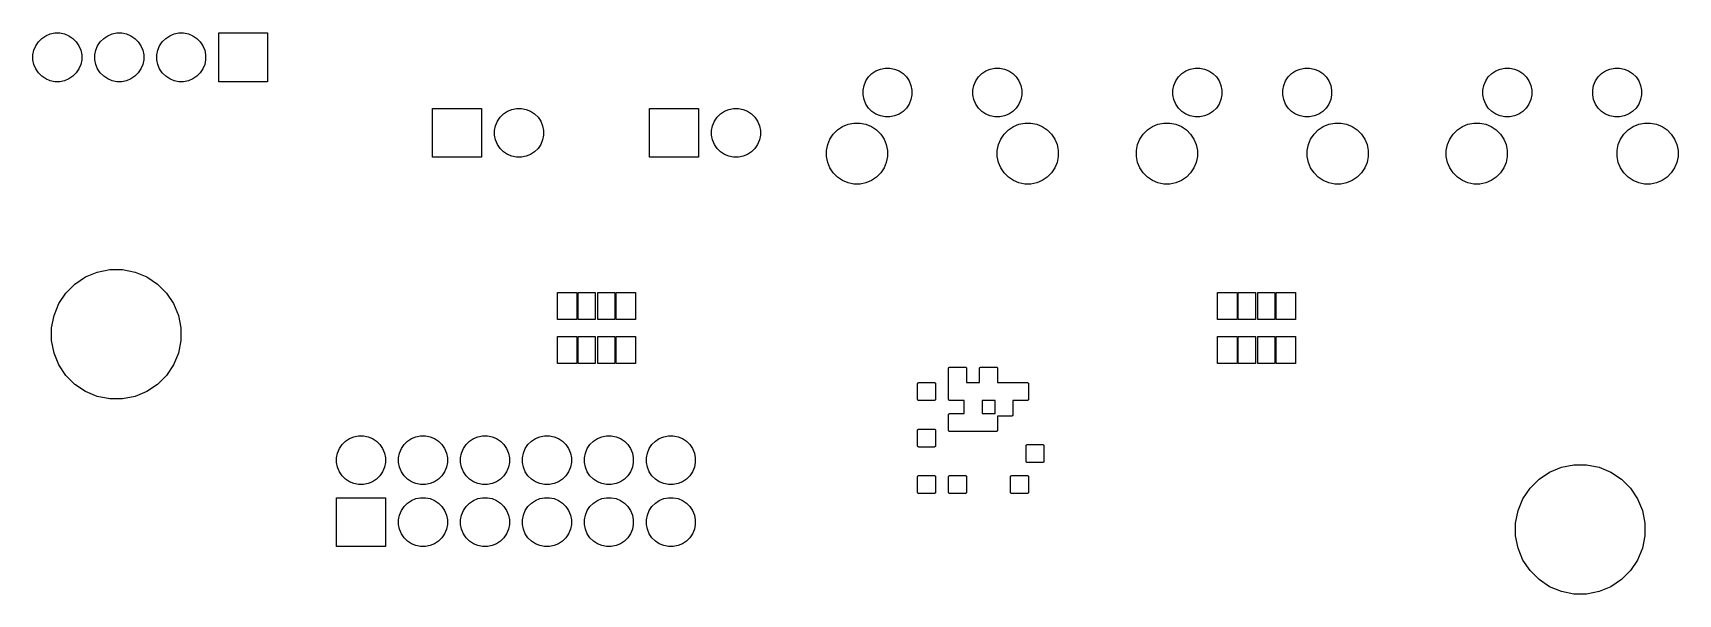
# Model space of a CAD drawing. Extents: x 76.6 to 144, y -85.7 to -62.6.
import ezdxf

# ---------------------------------------------------------------- set-up
doc = ezdxf.new("R2010")
doc.units = 0
doc.layers.add('BLACK', color=7, linetype='CONTINUOUS')

msp = doc.modelspace()

# ---------------------------------------------------------------- linework, layer by layer
at = {"layer": 'BLACK', "linetype": 'CONTINUOUS'}
for p, q in [((77.1133, -62.7638), (77.2953, -62.6884)), ((77.2953, -62.6884), (77.4885, -62.65)), ((77.4885, -62.65), (77.6855, -62.65)), ((77.6855, -62.65), (77.8787, -62.6884)), ((77.8787, -62.6884), (78.0607, -62.7638)), ((79.6533, -62.7638), (79.8353, -62.6884)), ((79.8353, -62.6884), (80.0285, -62.65)), ((80.0285, -62.65), (80.2255, -62.65)), ((80.2255, -62.65), (80.4187, -62.6884)), ((80.4187, -62.6884), (80.6007, -62.7638)), ((82.1933, -62.7638), (82.3753, -62.6884)), ((82.3753, -62.6884), (82.5685, -62.65)), ((82.5685, -62.65), (82.7655, -62.65)), ((82.7655, -62.65), (82.9587, -62.6884)), ((82.9587, -62.6884), (83.1407, -62.7638)), ((84.207, -64.65), (84.207, -62.65)), ((84.207, -62.65), (86.207, -62.65)), ((86.207, -62.65), (86.207, -64.65)), ((76.587, -63.5515), (76.6254, -63.3583)), ((76.6254, -63.3583), (76.7008, -63.1763)), ((76.7008, -63.1763), (76.8102, -63.0125)), ((76.8102, -63.0125), (76.9495, -62.8732)), ((76.9495, -62.8732), (77.1133, -62.7638)), ((78.0607, -62.7638), (78.2245, -62.8732)), ((78.2245, -62.8732), (78.3638, -63.0125)), ((78.3638, -63.0125), (78.4732, -63.1763)), ((78.4732, -63.1763), (78.5486, -63.3583)), ((78.5486, -63.3583), (78.587, -63.5515)), ((79.127, -63.5515), (79.1654, -63.3583)), ((79.1654, -63.3583), (79.2408, -63.1763)), ((79.2408, -63.1763), (79.3502, -63.0125)), ((79.3502, -63.0125), (79.4895, -62.8732)), ((79.4895, -62.8732), (79.6533, -62.7638)), ((80.6007, -62.7638), (80.7645, -62.8732)), ((80.7645, -62.8732), (80.9038, -63.0125)), ((80.9038, -63.0125), (81.0132, -63.1763)), ((81.0132, -63.1763), (81.0886, -63.3583)), ((81.0886, -63.3583), (81.127, -63.5515)), ((81.667, -63.5515), (81.7054, -63.3583)), ((81.7054, -63.3583), (81.7808, -63.1763)), ((81.7808, -63.1763), (81.8902, -63.0125)), ((81.8902, -63.0125), (82.0295, -62.8732)), ((82.0295, -62.8732), (82.1933, -62.7638)), ((83.1407, -62.7638), (83.3045, -62.8732)), ((83.3045, -62.8732), (83.4438, -63.0125)), ((83.4438, -63.0125), (83.5532, -63.1763)), ((83.5532, -63.1763), (83.6286, -63.3583)), ((83.6286, -63.3583), (83.667, -63.5515)), ((76.587, -63.7485), (76.587, -63.5515)), ((76.6254, -63.9417), (76.587, -63.7485)), ((76.7008, -64.1237), (76.6254, -63.9417)), ((78.5486, -63.9417), (78.4732, -64.1237)), ((78.587, -63.7485), (78.5486, -63.9417)), ((78.587, -63.5515), (78.587, -63.7485)), ((79.127, -63.7485), (79.127, -63.5515)), ((79.1654, -63.9417), (79.127, -63.7485)), ((79.2408, -64.1237), (79.1654, -63.9417)), ((81.0886, -63.9417), (81.0132, -64.1237)), ((81.127, -63.7485), (81.0886, -63.9417)), ((81.127, -63.5515), (81.127, -63.7485)), ((81.667, -63.7485), (81.667, -63.5515)), ((81.7054, -63.9417), (81.667, -63.7485)), ((81.7808, -64.1237), (81.7054, -63.9417)), ((83.6286, -63.9417), (83.5532, -64.1237)), ((83.667, -63.7485), (83.6286, -63.9417)), ((83.667, -63.5515), (83.667, -63.7485)), ((76.8102, -64.2875), (76.7008, -64.1237)), ((76.9495, -64.4268), (76.8102, -64.2875)), ((77.1133, -64.5362), (76.9495, -64.4268)), ((77.2953, -64.6116), (77.1133, -64.5362)), ((77.4885, -64.65), (77.2953, -64.6116)), ((77.6855, -64.65), (77.4885, -64.65)), ((77.8787, -64.6116), (77.6855, -64.65)), ((78.0607, -64.5362), (77.8787, -64.6116)), ((78.2245, -64.4268), (78.0607, -64.5362)), ((78.3638, -64.2875), (78.2245, -64.4268)), ((78.4732, -64.1237), (78.3638, -64.2875)), ((79.3502, -64.2875), (79.2408, -64.1237)), ((79.4895, -64.4268), (79.3502, -64.2875)), ((79.6533, -64.5362), (79.4895, -64.4268)), ((79.8353, -64.6116), (79.6533, -64.5362)), ((80.0285, -64.65), (79.8353, -64.6116)), ((80.2255, -64.65), (80.0285, -64.65)), ((80.4187, -64.6116), (80.2255, -64.65)), ((80.6007, -64.5362), (80.4187, -64.6116)), ((80.7645, -64.4268), (80.6007, -64.5362)), ((80.9038, -64.2875), (80.7645, -64.4268)), ((81.0132, -64.1237), (80.9038, -64.2875)), ((81.8902, -64.2875), (81.7808, -64.1237)), ((82.0295, -64.4268), (81.8902, -64.2875)), ((82.1933, -64.5362), (82.0295, -64.4268)), ((82.3753, -64.6116), (82.1933, -64.5362)), ((82.5685, -64.65), (82.3753, -64.6116)), ((82.7655, -64.65), (82.5685, -64.65)), ((82.9587, -64.6116), (82.7655, -64.65)), ((83.1407, -64.5362), (82.9587, -64.6116)), ((83.3045, -64.4268), (83.1407, -64.5362)), ((83.4438, -64.2875), (83.3045, -64.4268)), ((83.5532, -64.1237), (83.4438, -64.2875)), ((86.207, -64.65), (84.207, -64.65)), ((110.648, -64.8023), (110.724, -64.6203)), ((110.724, -64.6203), (110.833, -64.4565)), ((110.833, -64.4565), (110.973, -64.3172)), ((110.973, -64.3172), (111.136, -64.2078)), ((111.136, -64.2078), (111.318, -64.1324)), ((111.318, -64.1324), (111.512, -64.094)), ((111.512, -64.094), (111.708, -64.094)), ((111.708, -64.094), (111.902, -64.1324)), ((111.902, -64.1324), (112.084, -64.2078)), ((112.084, -64.2078), (112.247, -64.3172)), ((112.247, -64.3172), (112.387, -64.4565)), ((112.387, -64.4565), (112.496, -64.6203)), ((112.496, -64.6203), (112.572, -64.8023)), ((115.148, -64.8023), (115.224, -64.6203)), ((115.224, -64.6203), (115.333, -64.4565)), ((115.333, -64.4565), (115.473, -64.3172)), ((115.473, -64.3172), (115.636, -64.2078)), ((115.636, -64.2078), (115.818, -64.1324)), ((115.818, -64.1324), (116.012, -64.094)), ((116.012, -64.094), (116.208, -64.094)), ((116.208, -64.094), (116.402, -64.1324)), ((116.402, -64.1324), (116.584, -64.2078)), ((116.584, -64.2078), (116.747, -64.3172)), ((116.747, -64.3172), (116.887, -64.4565)), ((116.887, -64.4565), (116.996, -64.6203)), ((116.996, -64.6203), (117.072, -64.8023)), ((123.348, -64.8023), (123.424, -64.6203)), ((123.424, -64.6203), (123.533, -64.4565)), ((123.533, -64.4565), (123.673, -64.3172)), ((123.673, -64.3172), (123.836, -64.2078)), ((123.836, -64.2078), (124.018, -64.1324)), ((124.018, -64.1324), (124.212, -64.094)), ((124.212, -64.094), (124.408, -64.094)), ((124.408, -64.094), (124.602, -64.1324)), ((124.602, -64.1324), (124.784, -64.2078)), ((124.784, -64.2078), (124.947, -64.3172)), ((124.947, -64.3172), (125.087, -64.4565)), ((125.087, -64.4565), (125.196, -64.6203)), ((125.196, -64.6203), (125.272, -64.8023)), ((127.848, -64.8023), (127.924, -64.6203)), ((127.924, -64.6203), (128.033, -64.4565)), ((128.033, -64.4565), (128.173, -64.3172)), ((128.173, -64.3172), (128.336, -64.2078)), ((128.336, -64.2078), (128.518, -64.1324)), ((128.518, -64.1324), (128.712, -64.094)), ((128.712, -64.094), (128.908, -64.094)), ((128.908, -64.094), (129.102, -64.1324)), ((129.102, -64.1324), (129.284, -64.2078)), ((129.284, -64.2078), (129.447, -64.3172)), ((129.447, -64.3172), (129.587, -64.4565)), ((129.587, -64.4565), (129.696, -64.6203)), ((129.696, -64.6203), (129.772, -64.8023)), ((136.048, -64.8023), (136.124, -64.6203)), ((136.124, -64.6203), (136.233, -64.4565)), ((136.233, -64.4565), (136.373, -64.3172)), ((136.373, -64.3172), (136.536, -64.2078)), ((136.536, -64.2078), (136.718, -64.1324)), ((136.718, -64.1324), (136.912, -64.094)), ((136.912, -64.094), (137.108, -64.094)), ((137.108, -64.094), (137.302, -64.1324)), ((137.302, -64.1324), (137.484, -64.2078)), ((137.484, -64.2078), (137.647, -64.3172)), ((137.647, -64.3172), (137.787, -64.4565)), ((137.787, -64.4565), (137.896, -64.6203)), ((137.896, -64.6203), (137.972, -64.8023)), ((140.548, -64.8023), (140.624, -64.6203)), ((140.624, -64.6203), (140.733, -64.4565)), ((140.733, -64.4565), (140.873, -64.3172)), ((140.873, -64.3172), (141.036, -64.2078)), ((141.036, -64.2078), (141.218, -64.1324)), ((141.218, -64.1324), (141.412, -64.094)), ((141.412, -64.094), (141.608, -64.094)), ((141.608, -64.094), (141.802, -64.1324)), ((141.802, -64.1324), (141.984, -64.2078)), ((141.984, -64.2078), (142.147, -64.3172)), ((142.147, -64.3172), (142.287, -64.4565)), ((142.287, -64.4565), (142.396, -64.6203)), ((142.396, -64.6203), (142.472, -64.8023)), ((110.61, -64.9955), (110.648, -64.8023)), ((110.61, -65.1925), (110.61, -64.9955)), ((110.648, -65.3857), (110.61, -65.1925)), ((110.724, -65.5677), (110.648, -65.3857)), ((112.572, -65.3857), (112.496, -65.5677)), ((112.572, -64.8023), (112.61, -64.9955)), ((112.61, -65.1925), (112.572, -65.3857)), ((112.61, -64.9955), (112.61, -65.1925)), ((115.11, -64.9955), (115.148, -64.8023)), ((115.11, -65.1925), (115.11, -64.9955)), ((115.148, -65.3857), (115.11, -65.1925)), ((115.224, -65.5677), (115.148, -65.3857)), ((117.072, -65.3857), (116.996, -65.5677)), ((117.072, -64.8023), (117.11, -64.9955)), ((117.11, -65.1925), (117.072, -65.3857)), ((117.11, -64.9955), (117.11, -65.1925)), ((123.31, -64.9955), (123.348, -64.8023)), ((123.31, -65.1925), (123.31, -64.9955)), ((123.348, -65.3857), (123.31, -65.1925)), ((123.424, -65.5677), (123.348, -65.3857)), ((125.272, -65.3857), (125.196, -65.5677)), ((125.272, -64.8023), (125.31, -64.9955)), ((125.31, -65.1925), (125.272, -65.3857)), ((125.31, -64.9955), (125.31, -65.1925)), ((127.81, -64.9955), (127.848, -64.8023)), ((127.81, -65.1925), (127.81, -64.9955)), ((127.848, -65.3857), (127.81, -65.1925)), ((127.924, -65.5677), (127.848, -65.3857)), ((129.772, -65.3857), (129.696, -65.5677)), ((129.772, -64.8023), (129.81, -64.9955)), ((129.81, -65.1925), (129.772, -65.3857)), ((129.81, -64.9955), (129.81, -65.1925)), ((136.01, -64.9955), (136.048, -64.8023)), ((136.01, -65.1925), (136.01, -64.9955)), ((136.048, -65.3857), (136.01, -65.1925)), ((136.124, -65.5677), (136.048, -65.3857)), ((137.972, -65.3857), (137.896, -65.5677)), ((137.972, -64.8023), (138.01, -64.9955)), ((138.01, -65.1925), (137.972, -65.3857)), ((138.01, -64.9955), (138.01, -65.1925)), ((140.51, -64.9955), (140.548, -64.8023)), ((140.51, -65.1925), (140.51, -64.9955)), ((140.548, -65.3857), (140.51, -65.1925)), ((140.624, -65.5677), (140.548, -65.3857)), ((142.472, -65.3857), (142.396, -65.5677)), ((142.472, -64.8023), (142.51, -64.9955)), ((142.51, -65.1925), (142.472, -65.3857)), ((142.51, -64.9955), (142.51, -65.1925)), ((92.97, -67.745), (92.97, -65.745)), ((92.97, -65.745), (94.97, -65.745)), ((94.97, -65.745), (94.97, -67.745)), ((95.7332, -66.1075), (95.8725, -65.9682)), ((95.8725, -65.9682), (96.0363, -65.8588)), ((96.0363, -65.8588), (96.2183, -65.7834)), ((96.2183, -65.7834), (96.4115, -65.745)), ((96.4115, -65.745), (96.6085, -65.745)), ((96.6085, -65.745), (96.8017, -65.7834)), ((96.8017, -65.7834), (96.9837, -65.8588)), ((96.9837, -65.8588), (97.1475, -65.9682)), ((97.1475, -65.9682), (97.2868, -66.1075)), ((101.86, -67.745), (101.86, -65.745)), ((101.86, -65.745), (103.86, -65.745)), ((103.86, -65.745), (103.86, -67.745)), ((104.623, -66.1075), (104.763, -65.9682)), ((104.763, -65.9682), (104.926, -65.8588)), ((104.926, -65.8588), (105.108, -65.7834)), ((105.108, -65.7834), (105.302, -65.745)), ((105.302, -65.745), (105.498, -65.745)), ((105.498, -65.745), (105.692, -65.7834)), ((105.692, -65.7834), (105.874, -65.8588)), ((105.874, -65.8588), (106.037, -65.9682)), ((106.037, -65.9682), (106.177, -66.1075)), ((110.833, -65.7315), (110.724, -65.5677)), ((110.973, -65.8708), (110.833, -65.7315)), ((111.136, -65.9802), (110.973, -65.8708)), ((111.318, -66.0556), (111.136, -65.9802)), ((111.512, -66.094), (111.318, -66.0556)), ((111.902, -66.0556), (111.708, -66.094)), ((112.084, -65.9802), (111.902, -66.0556)), ((112.247, -65.8708), (112.084, -65.9802)), ((112.387, -65.7315), (112.247, -65.8708)), ((112.496, -65.5677), (112.387, -65.7315)), ((115.333, -65.7315), (115.224, -65.5677)), ((115.473, -65.8708), (115.333, -65.7315)), ((115.636, -65.9802), (115.473, -65.8708)), ((115.818, -66.0556), (115.636, -65.9802)), ((116.012, -66.094), (115.818, -66.0556)), ((116.402, -66.0556), (116.208, -66.094)), ((116.584, -65.9802), (116.402, -66.0556)), ((116.747, -65.8708), (116.584, -65.9802)), ((116.887, -65.7315), (116.747, -65.8708)), ((116.996, -65.5677), (116.887, -65.7315)), ((123.533, -65.7315), (123.424, -65.5677)), ((123.673, -65.8708), (123.533, -65.7315)), ((123.836, -65.9802), (123.673, -65.8708)), ((124.018, -66.0556), (123.836, -65.9802)), ((124.212, -66.094), (124.018, -66.0556)), ((124.602, -66.0556), (124.408, -66.094)), ((124.784, -65.9802), (124.602, -66.0556)), ((124.947, -65.8708), (124.784, -65.9802)), ((125.087, -65.7315), (124.947, -65.8708)), ((125.196, -65.5677), (125.087, -65.7315)), ((128.033, -65.7315), (127.924, -65.5677)), ((128.173, -65.8708), (128.033, -65.7315)), ((128.336, -65.9802), (128.173, -65.8708)), ((128.518, -66.0556), (128.336, -65.9802)), ((128.712, -66.094), (128.518, -66.0556)), ((129.102, -66.0556), (128.908, -66.094)), ((129.284, -65.9802), (129.102, -66.0556)), ((129.447, -65.8708), (129.284, -65.9802)), ((129.587, -65.7315), (129.447, -65.8708)), ((129.696, -65.5677), (129.587, -65.7315)), ((136.233, -65.7315), (136.124, -65.5677)), ((136.373, -65.8708), (136.233, -65.7315)), ((136.536, -65.9802), (136.373, -65.8708)), ((136.718, -66.0556), (136.536, -65.9802)), ((136.912, -66.094), (136.718, -66.0556)), ((137.302, -66.0556), (137.108, -66.094)), ((137.484, -65.9802), (137.302, -66.0556)), ((137.647, -65.8708), (137.484, -65.9802)), ((137.787, -65.7315), (137.647, -65.8708)), ((137.896, -65.5677), (137.787, -65.7315)), ((140.733, -65.7315), (140.624, -65.5677)), ((140.873, -65.8708), (140.733, -65.7315)), ((141.036, -65.9802), (140.873, -65.8708)), ((141.218, -66.0556), (141.036, -65.9802)), ((141.412, -66.094), (141.218, -66.0556)), ((141.802, -66.0556), (141.608, -66.094)), ((141.984, -65.9802), (141.802, -66.0556)), ((142.147, -65.8708), (141.984, -65.9802)), ((142.287, -65.7315), (142.147, -65.8708)), ((142.396, -65.5677), (142.287, -65.7315)), ((95.51, -66.6465), (95.5484, -66.4533)), ((95.51, -66.8435), (95.51, -66.6465)), ((95.5484, -66.4533), (95.6238, -66.2713)), ((95.6238, -66.2713), (95.7332, -66.1075)), ((97.2868, -66.1075), (97.3962, -66.2713)), ((97.3962, -66.2713), (97.4716, -66.4533)), ((97.4716, -66.4533), (97.51, -66.6465)), ((97.51, -66.6465), (97.51, -66.8435)), ((104.4, -66.6465), (104.438, -66.4533)), ((104.4, -66.8435), (104.4, -66.6465)), ((104.438, -66.4533), (104.514, -66.2713)), ((104.514, -66.2713), (104.623, -66.1075)), ((106.177, -66.1075), (106.286, -66.2713)), ((106.286, -66.2713), (106.362, -66.4533)), ((106.362, -66.4533), (106.4, -66.6465)), ((106.4, -66.6465), (106.4, -66.8435)), ((109.389, -66.7972), (109.563, -66.6231)), ((109.563, -66.6231), (109.768, -66.4863)), ((109.768, -66.4863), (109.995, -66.392)), ((109.995, -66.392), (110.237, -66.344)), ((110.237, -66.344), (110.483, -66.344)), ((110.483, -66.344), (110.725, -66.392)), ((110.725, -66.392), (110.952, -66.4863)), ((110.952, -66.4863), (111.157, -66.6231)), ((111.157, -66.6231), (111.331, -66.7972)), ((111.708, -66.094), (111.512, -66.094)), ((116.208, -66.094), (116.012, -66.094)), ((116.389, -66.7972), (116.563, -66.6231)), ((116.563, -66.6231), (116.768, -66.4863)), ((116.768, -66.4863), (116.995, -66.392)), ((116.995, -66.392), (117.237, -66.344)), ((117.237, -66.344), (117.483, -66.344)), ((117.483, -66.344), (117.725, -66.392)), ((117.725, -66.392), (117.952, -66.4863)), ((117.952, -66.4863), (118.157, -66.6231)), ((118.157, -66.6231), (118.331, -66.7972)), ((122.089, -66.7972), (122.263, -66.6231)), ((122.263, -66.6231), (122.468, -66.4863)), ((122.468, -66.4863), (122.695, -66.392)), ((122.695, -66.392), (122.937, -66.344)), ((122.937, -66.344), (123.183, -66.344)), ((123.183, -66.344), (123.425, -66.392)), ((123.425, -66.392), (123.652, -66.4863)), ((123.652, -66.4863), (123.857, -66.6231)), ((123.857, -66.6231), (124.031, -66.7972)), ((124.408, -66.094), (124.212, -66.094)), ((128.908, -66.094), (128.712, -66.094)), ((129.089, -66.7972), (129.263, -66.6231)), ((129.263, -66.6231), (129.468, -66.4863)), ((129.468, -66.4863), (129.695, -66.392)), ((129.695, -66.392), (129.937, -66.344)), ((129.937, -66.344), (130.183, -66.344)), ((130.183, -66.344), (130.425, -66.392)), ((130.425, -66.392), (130.652, -66.4863)), ((130.652, -66.4863), (130.857, -66.6231)), ((130.857, -66.6231), (131.031, -66.7972)), ((134.789, -66.7972), (134.963, -66.6231)), ((134.963, -66.6231), (135.168, -66.4863)), ((135.168, -66.4863), (135.395, -66.392)), ((135.395, -66.392), (135.637, -66.344)), ((135.637, -66.344), (135.883, -66.344)), ((135.883, -66.344), (136.125, -66.392)), ((136.125, -66.392), (136.352, -66.4863)), ((136.352, -66.4863), (136.557, -66.6231)), ((136.557, -66.6231), (136.731, -66.7972)), ((137.108, -66.094), (136.912, -66.094)), ((141.608, -66.094), (141.412, -66.094)), ((141.789, -66.7972), (141.963, -66.6231)), ((141.963, -66.6231), (142.168, -66.4863)), ((142.168, -66.4863), (142.395, -66.392)), ((142.395, -66.392), (142.637, -66.344)), ((142.637, -66.344), (142.883, -66.344)), ((142.883, -66.344), (143.125, -66.392)), ((143.125, -66.392), (143.352, -66.4863)), ((143.352, -66.4863), (143.557, -66.6231)), ((143.557, -66.6231), (143.731, -66.7972)), ((95.5484, -67.0367), (95.51, -66.8435)), ((95.6238, -67.2187), (95.5484, -67.0367)), ((95.7332, -67.3825), (95.6238, -67.2187)), ((95.8725, -67.5218), (95.7332, -67.3825)), ((97.2868, -67.3825), (97.1475, -67.5218)), ((97.3962, -67.2187), (97.2868, -67.3825)), ((97.4716, -67.0367), (97.3962, -67.2187)), ((97.51, -66.8435), (97.4716, -67.0367)), ((104.438, -67.0367), (104.4, -66.8435)), ((104.514, -67.2187), (104.438, -67.0367)), ((104.623, -67.3825), (104.514, -67.2187)), ((104.763, -67.5218), (104.623, -67.3825)), ((106.177, -67.3825), (106.037, -67.5218)), ((106.286, -67.2187), (106.177, -67.3825)), ((106.362, -67.0367), (106.286, -67.2187)), ((106.4, -66.8435), (106.362, -67.0367)), ((109.11, -67.4709), (109.158, -67.2294)), ((109.158, -67.2294), (109.252, -67.0019)), ((109.252, -67.0019), (109.389, -66.7972)), ((111.331, -66.7972), (111.468, -67.0019)), ((111.468, -67.0019), (111.562, -67.2294)), ((111.562, -67.2294), (111.61, -67.4709)), ((116.11, -67.4709), (116.158, -67.2294)), ((116.158, -67.2294), (116.252, -67.0019)), ((116.252, -67.0019), (116.389, -66.7972)), ((118.331, -66.7972), (118.468, -67.0019)), ((118.468, -67.0019), (118.562, -67.2294)), ((118.562, -67.2294), (118.61, -67.4709)), ((121.81, -67.4709), (121.858, -67.2294)), ((121.858, -67.2294), (121.952, -67.0019)), ((121.952, -67.0019), (122.089, -66.7972)), ((124.031, -66.7972), (124.168, -67.0019)), ((124.168, -67.0019), (124.262, -67.2294)), ((124.262, -67.2294), (124.31, -67.4709)), ((128.81, -67.4709), (128.858, -67.2294)), ((128.858, -67.2294), (128.952, -67.0019)), ((128.952, -67.0019), (129.089, -66.7972)), ((131.031, -66.7972), (131.168, -67.0019)), ((131.168, -67.0019), (131.262, -67.2294)), ((131.262, -67.2294), (131.31, -67.4709)), ((134.51, -67.4709), (134.558, -67.2294)), ((134.558, -67.2294), (134.652, -67.0019)), ((134.652, -67.0019), (134.789, -66.7972)), ((136.731, -66.7972), (136.868, -67.0019)), ((136.868, -67.0019), (136.962, -67.2294)), ((136.962, -67.2294), (137.01, -67.4709)), ((141.51, -67.4709), (141.558, -67.2294)), ((141.558, -67.2294), (141.652, -67.0019)), ((141.652, -67.0019), (141.789, -66.7972)), ((143.731, -66.7972), (143.868, -67.0019)), ((143.868, -67.0019), (143.962, -67.2294)), ((143.962, -67.2294), (144.01, -67.4709)), ((94.97, -67.745), (92.97, -67.745)), ((96.0363, -67.6312), (95.8725, -67.5218)), ((96.2183, -67.7066), (96.0363, -67.6312)), ((96.4115, -67.745), (96.2183, -67.7066)), ((96.6085, -67.745), (96.4115, -67.745)), ((96.8017, -67.7066), (96.6085, -67.745)), ((96.9837, -67.6312), (96.8017, -67.7066)), ((97.1475, -67.5218), (96.9837, -67.6312)), ((103.86, -67.745), (101.86, -67.745)), ((104.926, -67.6312), (104.763, -67.5218)), ((105.108, -67.7066), (104.926, -67.6312)), ((105.302, -67.745), (105.108, -67.7066)), ((105.498, -67.745), (105.302, -67.745)), ((105.692, -67.7066), (105.498, -67.745)), ((105.874, -67.6312), (105.692, -67.7066)), ((106.037, -67.5218), (105.874, -67.6312)), ((109.11, -67.7171), (109.11, -67.4709)), ((109.158, -67.9586), (109.11, -67.7171)), ((109.252, -68.1861), (109.158, -67.9586)), ((111.562, -67.9586), (111.468, -68.1861)), ((111.61, -67.7171), (111.562, -67.9586)), ((111.61, -67.4709), (111.61, -67.7171)), ((116.11, -67.7171), (116.11, -67.4709)), ((116.158, -67.9586), (116.11, -67.7171)), ((116.252, -68.1861), (116.158, -67.9586)), ((118.562, -67.9586), (118.468, -68.1861)), ((118.61, -67.7171), (118.562, -67.9586)), ((118.61, -67.4709), (118.61, -67.7171)), ((121.81, -67.7171), (121.81, -67.4709)), ((121.858, -67.9586), (121.81, -67.7171)), ((121.952, -68.1861), (121.858, -67.9586)), ((124.262, -67.9586), (124.168, -68.1861)), ((124.31, -67.7171), (124.262, -67.9586)), ((124.31, -67.4709), (124.31, -67.7171)), ((128.81, -67.7171), (128.81, -67.4709)), ((128.858, -67.9586), (128.81, -67.7171)), ((128.952, -68.1861), (128.858, -67.9586)), ((131.262, -67.9586), (131.168, -68.1861)), ((131.31, -67.7171), (131.262, -67.9586)), ((131.31, -67.4709), (131.31, -67.7171)), ((134.51, -67.7171), (134.51, -67.4709)), ((134.558, -67.9586), (134.51, -67.7171)), ((134.652, -68.1861), (134.558, -67.9586)), ((136.962, -67.9586), (136.868, -68.1861)), ((137.01, -67.7171), (136.962, -67.9586)), ((137.01, -67.4709), (137.01, -67.7171)), ((141.51, -67.7171), (141.51, -67.4709)), ((141.558, -67.9586), (141.51, -67.7171)), ((141.652, -68.1861), (141.558, -67.9586)), ((143.962, -67.9586), (143.868, -68.1861)), ((144.01, -67.7171), (143.962, -67.9586)), ((144.01, -67.4709), (144.01, -67.7171)), ((109.389, -68.3908), (109.252, -68.1861)), ((109.563, -68.5649), (109.389, -68.3908)), ((109.768, -68.7017), (109.563, -68.5649)), ((109.995, -68.796), (109.768, -68.7017)), ((110.952, -68.7017), (110.725, -68.796)), ((111.157, -68.5649), (110.952, -68.7017)), ((111.331, -68.3908), (111.157, -68.5649)), ((111.468, -68.1861), (111.331, -68.3908)), ((116.389, -68.3908), (116.252, -68.1861)), ((116.563, -68.5649), (116.389, -68.3908)), ((116.768, -68.7017), (116.563, -68.5649)), ((116.995, -68.796), (116.768, -68.7017)), ((117.952, -68.7017), (117.725, -68.796)), ((118.157, -68.5649), (117.952, -68.7017)), ((118.331, -68.3908), (118.157, -68.5649)), ((118.468, -68.1861), (118.331, -68.3908)), ((122.089, -68.3908), (121.952, -68.1861)), ((122.263, -68.5649), (122.089, -68.3908)), ((122.468, -68.7017), (122.263, -68.5649)), ((122.695, -68.796), (122.468, -68.7017)), ((123.652, -68.7017), (123.425, -68.796)), ((123.857, -68.5649), (123.652, -68.7017)), ((124.031, -68.3908), (123.857, -68.5649)), ((124.168, -68.1861), (124.031, -68.3908)), ((129.089, -68.3908), (128.952, -68.1861)), ((129.263, -68.5649), (129.089, -68.3908)), ((129.468, -68.7017), (129.263, -68.5649)), ((129.695, -68.796), (129.468, -68.7017)), ((130.652, -68.7017), (130.425, -68.796)), ((130.857, -68.5649), (130.652, -68.7017)), ((131.031, -68.3908), (130.857, -68.5649)), ((131.168, -68.1861), (131.031, -68.3908)), ((134.789, -68.3908), (134.652, -68.1861)), ((134.963, -68.5649), (134.789, -68.3908)), ((135.168, -68.7017), (134.963, -68.5649)), ((135.395, -68.796), (135.168, -68.7017)), ((136.352, -68.7017), (136.125, -68.796)), ((136.557, -68.5649), (136.352, -68.7017)), ((136.731, -68.3908), (136.557, -68.5649)), ((136.868, -68.1861), (136.731, -68.3908)), ((141.789, -68.3908), (141.652, -68.1861)), ((141.963, -68.5649), (141.789, -68.3908)), ((142.168, -68.7017), (141.963, -68.5649)), ((142.395, -68.796), (142.168, -68.7017)), ((143.352, -68.7017), (143.125, -68.796)), ((143.557, -68.5649), (143.352, -68.7017)), ((143.731, -68.3908), (143.557, -68.5649)), ((143.868, -68.1861), (143.731, -68.3908)), ((110.237, -68.844), (109.995, -68.796)), ((110.483, -68.844), (110.237, -68.844)), ((110.725, -68.796), (110.483, -68.844)), ((117.237, -68.844), (116.995, -68.796)), ((117.483, -68.844), (117.237, -68.844)), ((117.725, -68.796), (117.483, -68.844)), ((122.937, -68.844), (122.695, -68.796)), ((123.183, -68.844), (122.937, -68.844)), ((123.425, -68.796), (123.183, -68.844)), ((129.937, -68.844), (129.695, -68.796)), ((130.183, -68.844), (129.937, -68.844)), ((130.425, -68.796), (130.183, -68.844)), ((135.637, -68.844), (135.395, -68.796)), ((135.883, -68.844), (135.637, -68.844)), ((136.125, -68.796), (135.883, -68.844)), ((142.637, -68.844), (142.395, -68.796)), ((142.883, -68.844), (142.637, -68.844)), ((143.125, -68.796), (142.883, -68.844)), ((78.3107, -72.9416), (78.7448, -72.6516)), ((78.7448, -72.6516), (79.227, -72.4518)), ((79.227, -72.4518), (79.739, -72.35)), ((79.739, -72.35), (80.261, -72.35)), ((80.261, -72.35), (80.773, -72.4518)), ((80.773, -72.4518), (81.2552, -72.6516)), ((81.2552, -72.6516), (81.6893, -72.9416)), ((77.6516, -73.7448), (77.9416, -73.3107)), ((77.9416, -73.3107), (78.3107, -72.9416)), ((81.6893, -72.9416), (82.0584, -73.3107)), ((82.0584, -73.3107), (82.3484, -73.7448)), ((98.085, -74.396), (98.085, -73.296)), ((98.085, -73.296), (98.885, -73.296)), ((98.885, -73.296), (98.885, -74.396)), ((98.935, -74.396), (98.935, -73.296)), ((98.935, -73.296), (99.635, -73.296)), ((99.635, -73.296), (99.635, -74.396)), ((99.735, -74.396), (99.735, -73.296)), ((99.735, -73.296), (100.435, -73.296)), ((100.435, -73.296), (100.435, -74.396)), ((100.485, -74.396), (100.485, -73.296)), ((100.485, -73.296), (101.285, -73.296)), ((101.285, -73.296), (101.285, -74.396)), ((125.136, -74.396), (125.136, -73.296)), ((125.136, -73.296), (125.936, -73.296)), ((125.936, -73.296), (125.936, -74.396)), ((125.986, -74.396), (125.986, -73.296)), ((125.986, -73.296), (126.686, -73.296)), ((126.686, -73.296), (126.686, -74.396)), ((126.786, -74.396), (126.786, -73.296)), ((126.786, -73.296), (127.486, -73.296)), ((127.486, -73.296), (127.486, -74.396)), ((127.536, -74.396), (127.536, -73.296)), ((127.536, -73.296), (128.336, -73.296)), ((128.336, -73.296), (128.336, -74.396)), ((77.4518, -74.227), (77.6516, -73.7448)), ((82.3484, -73.7448), (82.5482, -74.227)), ((77.35, -74.739), (77.4518, -74.227)), ((77.35, -75.261), (77.35, -74.739)), ((82.5482, -74.227), (82.65, -74.739)), ((82.65, -74.739), (82.65, -75.261)), ((98.885, -74.396), (98.085, -74.396)), ((99.635, -74.396), (98.935, -74.396)), ((100.435, -74.396), (99.735, -74.396)), ((101.285, -74.396), (100.485, -74.396)), ((125.936, -74.396), (125.136, -74.396)), ((126.686, -74.396), (125.986, -74.396)), ((127.486, -74.396), (126.786, -74.396)), ((128.336, -74.396), (127.536, -74.396)), ((77.4518, -75.773), (77.35, -75.261)), ((82.65, -75.261), (82.5482, -75.773)), ((98.085, -76.196), (98.085, -75.096)), ((98.085, -75.096), (98.885, -75.096)), ((98.885, -75.096), (98.885, -76.196)), ((98.935, -76.196), (98.935, -75.096)), ((98.935, -75.096), (99.635, -75.096)), ((99.635, -75.096), (99.635, -76.196)), ((99.735, -76.196), (99.735, -75.096)), ((99.735, -75.096), (100.435, -75.096)), ((100.435, -75.096), (100.435, -76.196)), ((100.485, -76.196), (100.485, -75.096)), ((100.485, -75.096), (101.285, -75.096)), ((101.285, -75.096), (101.285, -76.196)), ((125.136, -76.196), (125.136, -75.096)), ((125.136, -75.096), (125.936, -75.096)), ((125.936, -75.096), (125.936, -76.196)), ((125.986, -76.196), (125.986, -75.096)), ((125.986, -75.096), (126.686, -75.096)), ((126.686, -75.096), (126.686, -76.196)), ((126.786, -76.196), (126.786, -75.096)), ((126.786, -75.096), (127.486, -75.096)), ((127.486, -75.096), (127.486, -76.196)), ((127.536, -76.196), (127.536, -75.096)), ((127.536, -75.096), (128.336, -75.096)), ((128.336, -75.096), (128.336, -76.196)), ((77.6516, -76.2552), (77.4518, -75.773)), ((82.5482, -75.773), (82.3484, -76.2552)), ((77.9416, -76.6893), (77.6516, -76.2552)), ((78.3107, -77.0584), (77.9416, -76.6893)), ((82.0584, -76.6893), (81.6893, -77.0584)), ((82.3484, -76.2552), (82.0584, -76.6893)), ((98.885, -76.196), (98.085, -76.196)), ((99.635, -76.196), (98.935, -76.196)), ((100.435, -76.196), (99.735, -76.196)), ((101.285, -76.196), (100.485, -76.196)), ((114.113, -76.3963), (114.114, -76.3917)), ((114.113, -76.3966), (114.113, -76.3963)), ((114.113, -76.3967), (114.113, -76.3966)), ((114.113, -76.397), (114.113, -76.3967)), ((114.113, -76.3967), (114.113, -76.3967)), ((114.113, -77.667), (114.113, -76.397)), ((114.114, -76.3866), (114.116, -76.3821)), ((114.114, -76.3868), (114.114, -76.3866)), ((114.114, -76.3869), (114.114, -76.3868)), ((114.114, -76.3917), (114.114, -76.3869)), ((114.116, -76.3821), (114.117, -76.3776)), ((114.117, -76.3773), (114.119, -76.3732)), ((114.117, -76.3775), (114.117, -76.3773)), ((114.117, -76.3776), (114.117, -76.3775)), ((114.119, -76.3732), (114.122, -76.369)), ((114.122, -76.3688), (114.125, -76.3652)), ((114.122, -76.3689), (114.122, -76.3688)), ((114.122, -76.369), (114.122, -76.3689)), ((114.125, -76.3652), (114.128, -76.3615)), ((114.128, -76.3613), (114.132, -76.3584)), ((114.128, -76.3614), (114.128, -76.3613)), ((114.128, -76.3615), (114.128, -76.3614)), ((114.132, -76.3584), (114.135, -76.3554)), ((114.135, -76.3553), (114.136, -76.3552)), ((114.135, -76.3554), (114.135, -76.3553)), ((114.136, -76.3552), (114.14, -76.353)), ((114.14, -76.353), (114.144, -76.3508)), ((114.144, -76.3506), (114.149, -76.3493)), ((114.144, -76.3507), (114.144, -76.3506)), ((114.144, -76.3508), (114.144, -76.3507)), ((114.149, -76.3493), (114.153, -76.348)), ((114.153, -76.348), (114.153, -76.3479)), ((114.153, -76.3479), (114.154, -76.3479)), ((114.154, -76.3479), (114.158, -76.3475)), ((114.158, -76.3475), (114.163, -76.347)), ((114.163, -76.347), (114.798, -76.347)), ((114.798, -76.347), (114.798, -76.347)), ((114.798, -76.347), (114.798, -76.347)), ((114.798, -76.347), (114.798, -76.347)), ((114.798, -76.347), (114.799, -76.347)), ((114.799, -76.347), (114.803, -76.3475)), ((114.803, -76.3475), (114.808, -76.348)), ((114.808, -76.348), (114.808, -76.3481)), ((114.808, -76.3481), (114.808, -76.3481)), ((114.808, -76.3481), (114.813, -76.3495)), ((114.813, -76.3495), (114.817, -76.3509)), ((114.817, -76.3509), (114.818, -76.351)), ((114.818, -76.351), (114.818, -76.351)), ((114.818, -76.351), (114.822, -76.3533)), ((114.822, -76.3533), (114.826, -76.3555)), ((114.826, -76.3555), (114.826, -76.3557)), ((114.826, -76.3557), (114.826, -76.3557)), ((114.826, -76.3557), (114.83, -76.3587)), ((114.83, -76.3587), (114.833, -76.3618)), ((114.833, -76.3618), (114.834, -76.3619)), ((114.834, -76.3619), (114.834, -76.362)), ((114.834, -76.362), (114.837, -76.3656)), ((114.837, -76.3656), (114.84, -76.3693)), ((114.84, -76.3693), (114.84, -76.3695)), ((114.84, -76.3695), (114.84, -76.3696)), ((114.84, -76.3696), (114.842, -76.3737)), ((114.842, -76.3737), (114.844, -76.3779)), ((114.844, -76.3779), (114.844, -76.3781)), ((114.844, -76.3781), (114.844, -76.3783)), ((114.844, -76.3783), (114.846, -76.3827)), ((114.846, -76.3827), (114.847, -76.3873)), ((114.847, -76.3873), (114.847, -76.3875)), ((114.847, -76.3875), (114.847, -76.3876)), ((114.847, -76.3876), (114.848, -76.3923)), ((114.848, -76.3923), (114.848, -76.397)), ((114.848, -76.397), (114.848, -76.982)), ((115.383, -76.3963), (115.384, -76.3917)), ((115.383, -76.3966), (115.383, -76.3963)), ((115.383, -76.3967), (115.383, -76.3966)), ((115.383, -76.397), (115.383, -76.3967)), ((115.383, -76.3967), (115.383, -76.3967)), ((115.383, -76.982), (115.383, -76.397)), ((115.384, -76.3866), (115.386, -76.3821)), ((115.384, -76.3868), (115.384, -76.3866)), ((115.384, -76.3869), (115.384, -76.3868)), ((115.384, -76.3917), (115.384, -76.3869)), ((115.386, -76.3821), (115.387, -76.3776)), ((115.387, -76.3773), (115.389, -76.3732)), ((115.387, -76.3775), (115.387, -76.3773)), ((115.387, -76.3776), (115.387, -76.3775)), ((115.389, -76.3732), (115.392, -76.369)), ((115.392, -76.3688), (115.395, -76.3652)), ((115.392, -76.3689), (115.392, -76.3688)), ((115.392, -76.369), (115.392, -76.3689)), ((115.395, -76.3652), (115.398, -76.3615)), ((115.398, -76.3613), (115.402, -76.3584)), ((115.398, -76.3614), (115.398, -76.3613)), ((115.398, -76.3615), (115.398, -76.3614)), ((115.402, -76.3584), (115.405, -76.3554)), ((115.405, -76.3553), (115.406, -76.3552)), ((115.405, -76.3554), (115.405, -76.3553)), ((115.406, -76.3552), (115.41, -76.353)), ((115.41, -76.353), (115.414, -76.3508)), ((115.414, -76.3506), (115.419, -76.3493)), ((115.414, -76.3507), (115.414, -76.3506)), ((115.414, -76.3508), (115.414, -76.3507)), ((115.419, -76.3493), (115.423, -76.348)), ((115.423, -76.348), (115.423, -76.3479)), ((115.423, -76.3479), (115.424, -76.3479)), ((115.424, -76.3479), (115.428, -76.3475)), ((115.428, -76.3475), (115.433, -76.347)), ((115.433, -76.347), (116.068, -76.347)), ((116.068, -76.347), (116.068, -76.347)), ((116.068, -76.347), (116.068, -76.347)), ((116.068, -76.347), (116.068, -76.347)), ((116.068, -76.347), (116.069, -76.347)), ((116.069, -76.347), (116.073, -76.3475)), ((116.073, -76.3475), (116.078, -76.348)), ((116.078, -76.348), (116.078, -76.3481)), ((116.078, -76.3481), (116.078, -76.3481)), ((116.078, -76.3481), (116.083, -76.3495)), ((116.083, -76.3495), (116.087, -76.3509)), ((116.087, -76.3509), (116.088, -76.351)), ((116.088, -76.351), (116.088, -76.351)), ((116.088, -76.351), (116.092, -76.3533)), ((116.092, -76.3533), (116.096, -76.3555)), ((116.096, -76.3555), (116.096, -76.3557)), ((116.096, -76.3557), (116.096, -76.3557)), ((116.096, -76.3557), (116.1, -76.3587)), ((116.1, -76.3587), (116.103, -76.3618)), ((116.103, -76.3618), (116.104, -76.3619)), ((116.104, -76.3619), (116.104, -76.362)), ((116.104, -76.362), (116.107, -76.3656)), ((116.107, -76.3656), (116.11, -76.3693)), ((116.11, -76.3693), (116.11, -76.3695)), ((116.11, -76.3695), (116.11, -76.3696)), ((116.11, -76.3696), (116.112, -76.3737)), ((116.112, -76.3737), (116.114, -76.3779)), ((116.114, -76.3779), (116.114, -76.3781)), ((116.114, -76.3781), (116.114, -76.3783)), ((116.114, -76.3783), (116.116, -76.3827)), ((116.116, -76.3827), (116.117, -76.3873)), ((116.117, -76.3873), (116.117, -76.3875)), ((116.117, -76.3875), (116.117, -76.3876)), ((116.117, -76.3876), (116.118, -76.3923)), ((116.118, -76.3923), (116.118, -76.397)), ((116.118, -76.397), (116.118, -76.982)), ((125.936, -76.196), (125.136, -76.196)), ((126.686, -76.196), (125.986, -76.196)), ((127.486, -76.196), (126.786, -76.196)), ((128.336, -76.196), (127.536, -76.196)), ((78.7448, -77.3484), (78.3107, -77.0584)), ((79.227, -77.5482), (78.7448, -77.3484)), ((81.2552, -77.3484), (80.773, -77.5482)), ((81.6893, -77.0584), (81.2552, -77.3484)), ((112.843, -77.0313), (112.844, -77.0267)), ((112.843, -77.0316), (112.843, -77.0313)), ((112.843, -77.0317), (112.843, -77.0316)), ((112.843, -77.032), (112.843, -77.0317)), ((112.843, -77.0317), (112.843, -77.0317)), ((112.843, -77.667), (112.843, -77.032)), ((112.844, -77.0216), (112.846, -77.0171)), ((112.844, -77.0218), (112.844, -77.0216)), ((112.844, -77.0219), (112.844, -77.0218)), ((112.844, -77.0267), (112.844, -77.0219)), ((112.846, -77.0171), (112.847, -77.0126)), ((112.847, -77.0123), (112.849, -77.0082)), ((112.847, -77.0125), (112.847, -77.0123)), ((112.847, -77.0126), (112.847, -77.0125)), ((112.849, -77.0082), (112.852, -77.004)), ((112.852, -77.0038), (112.855, -77.0002)), ((112.852, -77.0039), (112.852, -77.0038)), ((112.852, -77.004), (112.852, -77.0039)), ((112.855, -77.0002), (112.858, -76.9965)), ((112.858, -76.9963), (112.862, -76.9934)), ((112.858, -76.9964), (112.858, -76.9963)), ((112.858, -76.9965), (112.858, -76.9964)), ((112.862, -76.9934), (112.865, -76.9904)), ((112.865, -76.9903), (112.866, -76.9902)), ((112.865, -76.9904), (112.865, -76.9903)), ((112.866, -76.9902), (112.87, -76.988)), ((112.87, -76.988), (112.874, -76.9858)), ((112.874, -76.9856), (112.879, -76.9843)), ((112.874, -76.9857), (112.874, -76.9856)), ((112.874, -76.9858), (112.874, -76.9857)), ((112.879, -76.9843), (112.883, -76.983)), ((112.883, -76.983), (112.883, -76.9829)), ((112.883, -76.9829), (112.884, -76.9829)), ((112.884, -76.9829), (112.888, -76.9825)), ((112.888, -76.9825), (112.893, -76.982)), ((112.893, -76.982), (113.528, -76.982)), ((113.528, -76.982), (113.528, -76.982)), ((113.528, -76.982), (113.528, -76.982)), ((113.528, -76.982), (113.529, -76.982)), ((113.528, -76.982), (113.528, -76.982)), ((113.529, -76.982), (113.533, -76.9825)), ((113.533, -76.9825), (113.538, -76.983)), ((113.538, -76.983), (113.538, -76.9831)), ((113.538, -76.9831), (113.538, -76.9831)), ((113.538, -76.9831), (113.543, -76.9845)), ((113.543, -76.9845), (113.547, -76.9859)), ((113.547, -76.9859), (113.548, -76.986)), ((113.548, -76.986), (113.548, -76.986)), ((113.548, -76.986), (113.552, -76.9883)), ((113.552, -76.9883), (113.556, -76.9905)), ((113.556, -76.9905), (113.556, -76.9907)), ((113.556, -76.9907), (113.556, -76.9907)), ((113.556, -76.9907), (113.56, -76.9937)), ((113.56, -76.9937), (113.563, -76.9968)), ((113.563, -76.9968), (113.564, -76.9969)), ((113.564, -76.9969), (113.564, -76.997)), ((113.564, -76.997), (113.567, -77.0006)), ((113.567, -77.0006), (113.57, -77.0043)), ((113.57, -77.0043), (113.57, -77.0045)), ((113.57, -77.0045), (113.57, -77.0046)), ((113.57, -77.0046), (113.572, -77.0087)), ((113.572, -77.0087), (113.574, -77.0129)), ((113.574, -77.0129), (113.574, -77.0131)), ((113.574, -77.0131), (113.574, -77.0133)), ((113.574, -77.0133), (113.576, -77.0177)), ((113.576, -77.0177), (113.577, -77.0223)), ((113.577, -77.0223), (113.577, -77.0225)), ((113.577, -77.0225), (113.577, -77.0226)), ((113.577, -77.0226), (113.578, -77.0273)), ((113.578, -77.0273), (113.578, -77.032)), ((113.578, -77.032), (113.578, -77.667)), ((114.848, -76.982), (115.383, -76.982)), ((116.118, -76.982), (117.338, -76.982)), ((117.338, -76.982), (117.338, -76.982)), ((117.338, -76.982), (117.338, -76.982)), ((117.338, -76.982), (117.339, -76.982)), ((117.338, -76.982), (117.338, -76.982)), ((117.339, -76.982), (117.343, -76.9825)), ((117.343, -76.9825), (117.348, -76.983)), ((117.348, -76.983), (117.348, -76.9831)), ((117.348, -76.9831), (117.348, -76.9831)), ((117.348, -76.9831), (117.353, -76.9845)), ((117.353, -76.9845), (117.357, -76.9859)), ((117.357, -76.9859), (117.358, -76.986)), ((117.358, -76.986), (117.358, -76.986)), ((117.358, -76.986), (117.362, -76.9883)), ((117.362, -76.9883), (117.366, -76.9905)), ((117.366, -76.9905), (117.366, -76.9907)), ((117.366, -76.9907), (117.366, -76.9907)), ((117.366, -76.9907), (117.37, -76.9937)), ((117.37, -76.9937), (117.373, -76.9968)), ((117.373, -76.9968), (117.374, -76.9969)), ((117.374, -76.9969), (117.374, -76.997)), ((117.374, -76.997), (117.377, -77.0006)), ((117.377, -77.0006), (117.38, -77.0043)), ((117.38, -77.0043), (117.38, -77.0045)), ((117.38, -77.0045), (117.38, -77.0046)), ((117.38, -77.0046), (117.382, -77.0087)), ((117.382, -77.0087), (117.384, -77.0129)), ((117.384, -77.0129), (117.384, -77.0131)), ((117.384, -77.0131), (117.384, -77.0133)), ((117.384, -77.0133), (117.386, -77.0177)), ((117.386, -77.0177), (117.387, -77.0223)), ((117.387, -77.0223), (117.387, -77.0225)), ((117.387, -77.0225), (117.387, -77.0226)), ((117.387, -77.0226), (117.388, -77.0273)), ((117.388, -77.0273), (117.388, -77.032)), ((117.388, -77.032), (117.388, -77.667)), ((79.739, -77.65), (79.227, -77.5482)), ((80.261, -77.65), (79.739, -77.65)), ((80.773, -77.5482), (80.261, -77.65)), ((112.843, -77.6717), (112.843, -77.667)), ((112.844, -77.6764), (112.843, -77.6717)), ((112.844, -77.6765), (112.844, -77.6764)), ((112.844, -77.6767), (112.844, -77.6765)), ((112.845, -77.6813), (112.844, -77.6767)), ((112.847, -77.6857), (112.845, -77.6813)), ((112.847, -77.6859), (112.847, -77.6857)), ((112.847, -77.6861), (112.847, -77.6859)), ((112.849, -77.6903), (112.847, -77.6861)), ((112.851, -77.6944), (112.849, -77.6903)), ((112.851, -77.6945), (112.851, -77.6944)), ((112.851, -77.6947), (112.851, -77.6945)), ((112.854, -77.6984), (112.851, -77.6947)), ((112.857, -77.702), (112.854, -77.6984)), ((112.857, -77.7021), (112.857, -77.702)), ((112.858, -77.7022), (112.857, -77.7021)), ((112.861, -77.7053), (112.858, -77.7022)), ((112.865, -77.7083), (112.861, -77.7053)), ((112.865, -77.7085), (112.865, -77.7083)), ((112.865, -77.7083), (112.865, -77.7083)), ((112.869, -77.7107), (112.865, -77.7085)), ((112.873, -77.713), (112.869, -77.7107)), ((112.874, -77.7131), (112.873, -77.713)), ((112.873, -77.713), (112.873, -77.713)), ((112.878, -77.7145), (112.874, -77.7131)), ((112.883, -77.7159), (112.878, -77.7145)), ((112.883, -77.716), (112.883, -77.7159)), ((112.883, -77.7159), (112.883, -77.7159)), ((112.888, -77.7165), (112.883, -77.716)), ((112.892, -77.717), (112.888, -77.7165)), ((112.893, -77.717), (112.892, -77.717)), ((113.528, -77.717), (112.893, -77.717)), ((112.893, -77.717), (112.893, -77.717)), ((112.893, -77.717), (112.893, -77.717)), ((112.893, -77.717), (112.893, -77.717)), ((113.533, -77.7165), (113.528, -77.717)), ((113.537, -77.7161), (113.533, -77.7165)), ((113.538, -77.7161), (113.537, -77.7161)), ((113.542, -77.7147), (113.538, -77.716)), ((113.538, -77.716), (113.538, -77.7161)), ((113.547, -77.7134), (113.542, -77.7147)), ((113.551, -77.711), (113.547, -77.7132)), ((113.547, -77.7132), (113.547, -77.7133)), ((113.547, -77.7133), (113.547, -77.7134)), ((113.555, -77.7088), (113.551, -77.711)), ((113.556, -77.7087), (113.555, -77.7088)), ((113.559, -77.7056), (113.556, -77.7086)), ((113.556, -77.7086), (113.556, -77.7087)), ((113.563, -77.7027), (113.559, -77.7056)), ((113.566, -77.6988), (113.563, -77.7025)), ((113.563, -77.7025), (113.563, -77.7026)), ((113.563, -77.7026), (113.563, -77.7027)), ((113.569, -77.6952), (113.566, -77.6988)), ((113.572, -77.6908), (113.569, -77.695)), ((113.569, -77.695), (113.569, -77.6951)), ((113.569, -77.6951), (113.569, -77.6952)), ((113.574, -77.6867), (113.572, -77.6908)), ((113.575, -77.6819), (113.574, -77.6864)), ((113.574, -77.6864), (113.574, -77.6865)), ((113.574, -77.6865), (113.574, -77.6867)), ((113.577, -77.6774), (113.575, -77.6819)), ((113.578, -77.6677), (113.577, -77.6723)), ((113.577, -77.6723), (113.577, -77.6771)), ((113.577, -77.6771), (113.577, -77.6772)), ((113.577, -77.6772), (113.577, -77.6774)), ((113.578, -77.667), (113.578, -77.6673)), ((113.578, -77.6673), (113.578, -77.6673)), ((113.578, -77.6673), (113.578, -77.6674)), ((113.578, -77.6674), (113.578, -77.6677)), ((114.113, -77.6717), (114.113, -77.667)), ((114.114, -77.6764), (114.113, -77.6717)), ((114.114, -77.6765), (114.114, -77.6764)), ((114.114, -77.6767), (114.114, -77.6765)), ((114.115, -77.6813), (114.114, -77.6767)), ((114.117, -77.6857), (114.115, -77.6813)), ((114.117, -77.6859), (114.117, -77.6857)), ((114.117, -77.6861), (114.117, -77.6859)), ((114.119, -77.6903), (114.117, -77.6861)), ((114.121, -77.6944), (114.119, -77.6903)), ((114.121, -77.6945), (114.121, -77.6944)), ((114.121, -77.6947), (114.121, -77.6945)), ((114.124, -77.6984), (114.121, -77.6947)), ((114.127, -77.702), (114.124, -77.6984)), ((114.127, -77.7021), (114.127, -77.702)), ((114.128, -77.7022), (114.127, -77.7021)), ((114.131, -77.7053), (114.128, -77.7022)), ((114.135, -77.7083), (114.131, -77.7053)), ((114.135, -77.7085), (114.135, -77.7083)), ((114.135, -77.7083), (114.135, -77.7083)), ((114.139, -77.7107), (114.135, -77.7085)), ((114.143, -77.713), (114.139, -77.7107)), ((114.144, -77.7131), (114.143, -77.713)), ((114.143, -77.713), (114.143, -77.713)), ((114.148, -77.7145), (114.144, -77.7131)), ((114.153, -77.7159), (114.148, -77.7145)), ((114.153, -77.716), (114.153, -77.7159)), ((114.153, -77.7159), (114.153, -77.7159)), ((114.158, -77.7165), (114.153, -77.716)), ((114.162, -77.717), (114.158, -77.7165)), ((114.163, -77.717), (114.162, -77.717)), ((114.748, -77.717), (114.163, -77.717)), ((114.163, -77.717), (114.163, -77.717)), ((114.163, -77.717), (114.163, -77.717)), ((114.163, -77.717), (114.163, -77.717)), ((114.748, -78.252), (114.748, -77.717)), ((115.483, -77.717), (115.483, -78.252)), ((116.018, -77.717), (115.483, -77.717)), ((116.018, -78.252), (116.018, -77.717)), ((117.338, -77.717), (116.753, -77.717)), ((116.753, -77.717), (116.753, -78.302)), ((117.343, -77.7165), (117.338, -77.717)), ((117.347, -77.7161), (117.343, -77.7165)), ((117.348, -77.7161), (117.347, -77.7161)), ((117.352, -77.7147), (117.348, -77.716)), ((117.348, -77.716), (117.348, -77.7161)), ((117.357, -77.7134), (117.352, -77.7147)), ((117.361, -77.711), (117.357, -77.7132)), ((117.357, -77.7132), (117.357, -77.7133)), ((117.357, -77.7133), (117.357, -77.7134)), ((117.365, -77.7088), (117.361, -77.711)), ((117.366, -77.7087), (117.365, -77.7088)), ((117.369, -77.7056), (117.366, -77.7086)), ((117.366, -77.7086), (117.366, -77.7087)), ((117.373, -77.7027), (117.369, -77.7056)), ((117.376, -77.6988), (117.373, -77.7025)), ((117.373, -77.7025), (117.373, -77.7026)), ((117.373, -77.7026), (117.373, -77.7027)), ((117.379, -77.6952), (117.376, -77.6988)), ((117.382, -77.6908), (117.379, -77.695)), ((117.379, -77.695), (117.379, -77.6951)), ((117.379, -77.6951), (117.379, -77.6952)), ((117.384, -77.6867), (117.382, -77.6908)), ((117.385, -77.6819), (117.384, -77.6864)), ((117.384, -77.6864), (117.384, -77.6865)), ((117.384, -77.6865), (117.384, -77.6867)), ((117.387, -77.6774), (117.385, -77.6819)), ((117.388, -77.6677), (117.387, -77.6723)), ((117.387, -77.6723), (117.387, -77.6771)), ((117.387, -77.6771), (117.387, -77.6772)), ((117.387, -77.6772), (117.387, -77.6774)), ((117.388, -77.667), (117.388, -77.6673)), ((117.388, -77.6673), (117.388, -77.6673)), ((117.388, -77.6673), (117.388, -77.6674)), ((117.388, -77.6674), (117.388, -77.6677)), ((114.113, -78.3013), (114.114, -78.2967)), ((114.113, -78.3016), (114.113, -78.3013)), ((114.113, -78.3017), (114.113, -78.3016)), ((114.113, -78.302), (114.113, -78.3017)), ((114.113, -78.3017), (114.113, -78.3017)), ((114.113, -78.937), (114.113, -78.302)), ((114.114, -78.2916), (114.116, -78.2871)), ((114.114, -78.2918), (114.114, -78.2916)), ((114.114, -78.2919), (114.114, -78.2918)), ((114.114, -78.2967), (114.114, -78.2919)), ((114.116, -78.2871), (114.117, -78.2826)), ((114.117, -78.2823), (114.119, -78.2782)), ((114.117, -78.2825), (114.117, -78.2823)), ((114.117, -78.2826), (114.117, -78.2825)), ((114.119, -78.2782), (114.122, -78.274)), ((114.122, -78.2738), (114.125, -78.2702)), ((114.122, -78.2739), (114.122, -78.2738)), ((114.122, -78.274), (114.122, -78.2739)), ((114.125, -78.2702), (114.128, -78.2665)), ((114.128, -78.2663), (114.132, -78.2634)), ((114.128, -78.2664), (114.128, -78.2663)), ((114.128, -78.2665), (114.128, -78.2664)), ((114.132, -78.2634), (114.135, -78.2604)), ((114.135, -78.2603), (114.136, -78.2602)), ((114.135, -78.2604), (114.135, -78.2603)), ((114.136, -78.2602), (114.14, -78.258)), ((114.14, -78.258), (114.144, -78.2558)), ((114.144, -78.2556), (114.149, -78.2543)), ((114.144, -78.2557), (114.144, -78.2556)), ((114.144, -78.2558), (114.144, -78.2557)), ((114.149, -78.2543), (114.153, -78.253)), ((114.153, -78.253), (114.153, -78.2529)), ((114.153, -78.2529), (114.154, -78.2529)), ((114.154, -78.2529), (114.158, -78.2525)), ((114.158, -78.2525), (114.163, -78.252)), ((114.163, -78.252), (114.748, -78.252)), ((115.483, -78.252), (116.018, -78.252)), ((116.703, -78.352), (116.118, -78.352)), ((116.118, -78.352), (116.118, -78.937)), ((116.708, -78.3515), (116.703, -78.352)), ((116.712, -78.3511), (116.708, -78.3515)), ((116.713, -78.3511), (116.712, -78.3511)), ((116.717, -78.3497), (116.713, -78.351)), ((116.713, -78.351), (116.713, -78.3511)), ((116.722, -78.3484), (116.717, -78.3497)), ((116.726, -78.346), (116.722, -78.3482)), ((116.722, -78.3482), (116.722, -78.3483)), ((116.722, -78.3483), (116.722, -78.3484)), ((116.73, -78.3438), (116.726, -78.346)), ((116.731, -78.3437), (116.73, -78.3438)), ((116.734, -78.3406), (116.731, -78.3436)), ((116.731, -78.3436), (116.731, -78.3437)), ((116.738, -78.3377), (116.734, -78.3406)), ((116.741, -78.3338), (116.738, -78.3375)), ((116.738, -78.3375), (116.738, -78.3376)), ((116.738, -78.3376), (116.738, -78.3377)), ((116.744, -78.3302), (116.741, -78.3338)), ((116.747, -78.3258), (116.744, -78.33)), ((116.744, -78.33), (116.744, -78.3301)), ((116.744, -78.3301), (116.744, -78.3302)), ((116.749, -78.3217), (116.747, -78.3258)), ((116.75, -78.3169), (116.749, -78.3214)), ((116.749, -78.3214), (116.749, -78.3215)), ((116.749, -78.3215), (116.749, -78.3217)), ((116.752, -78.3124), (116.75, -78.3169)), ((116.753, -78.3027), (116.752, -78.3073)), ((116.752, -78.3073), (116.752, -78.3121)), ((116.752, -78.3121), (116.752, -78.3122)), ((116.752, -78.3122), (116.752, -78.3124)), ((116.753, -78.302), (116.753, -78.3023)), ((116.753, -78.3023), (116.753, -78.3023)), ((116.753, -78.3023), (116.753, -78.3024)), ((116.753, -78.3024), (116.753, -78.3027)), ((89.1468, -79.6863), (89.2562, -79.5225)), ((89.2562, -79.5225), (89.3955, -79.3832)), ((89.3955, -79.3832), (89.5593, -79.2738)), ((89.5593, -79.2738), (89.7413, -79.1984)), ((89.7413, -79.1984), (89.9345, -79.16)), ((89.9345, -79.16), (90.1315, -79.16)), ((90.1315, -79.16), (90.3247, -79.1984)), ((90.3247, -79.1984), (90.5067, -79.2738)), ((90.5067, -79.2738), (90.6705, -79.3832)), ((90.6705, -79.3832), (90.8098, -79.5225)), ((90.8098, -79.5225), (90.9192, -79.6863)), ((91.6868, -79.6863), (91.7962, -79.5225)), ((91.7962, -79.5225), (91.9355, -79.3832)), ((91.9355, -79.3832), (92.0993, -79.2738)), ((92.0993, -79.2738), (92.2813, -79.1984)), ((92.2813, -79.1984), (92.4745, -79.16)), ((92.4745, -79.16), (92.6715, -79.16)), ((92.6715, -79.16), (92.8647, -79.1984)), ((92.8647, -79.1984), (93.0467, -79.2738)), ((93.0467, -79.2738), (93.2105, -79.3832)), ((93.2105, -79.3832), (93.3498, -79.5225)), ((93.3498, -79.5225), (93.4592, -79.6863)), ((94.2268, -79.6863), (94.3362, -79.5225)), ((94.3362, -79.5225), (94.4755, -79.3832)), ((94.4755, -79.3832), (94.6393, -79.2738)), ((94.6393, -79.2738), (94.8213, -79.1984)), ((94.8213, -79.1984), (95.0145, -79.16)), ((95.0145, -79.16), (95.2115, -79.16)), ((95.2115, -79.16), (95.4047, -79.1984)), ((95.4047, -79.1984), (95.5867, -79.2738)), ((95.5867, -79.2738), (95.7505, -79.3832)), ((95.7505, -79.3832), (95.8898, -79.5225)), ((95.8898, -79.5225), (95.9992, -79.6863)), ((96.7668, -79.6863), (96.8762, -79.5225)), ((96.8762, -79.5225), (97.0155, -79.3832)), ((97.0155, -79.3832), (97.1793, -79.2738)), ((97.1793, -79.2738), (97.3613, -79.1984)), ((97.3613, -79.1984), (97.5545, -79.16)), ((97.5545, -79.16), (97.7515, -79.16)), ((97.7515, -79.16), (97.9447, -79.1984)), ((97.9447, -79.1984), (98.1267, -79.2738)), ((98.1267, -79.2738), (98.2905, -79.3832)), ((98.2905, -79.3832), (98.4298, -79.5225)), ((98.4298, -79.5225), (98.5392, -79.6863)), ((99.3068, -79.6863), (99.4162, -79.5225)), ((99.4162, -79.5225), (99.5555, -79.3832)), ((99.5555, -79.3832), (99.7193, -79.2738)), ((99.7193, -79.2738), (99.9013, -79.1984)), ((99.9013, -79.1984), (100.095, -79.16)), ((100.095, -79.16), (100.291, -79.16)), ((100.291, -79.16), (100.485, -79.1984)), ((100.485, -79.1984), (100.667, -79.2738)), ((100.667, -79.2738), (100.83, -79.3832)), ((100.83, -79.3832), (100.97, -79.5225)), ((100.97, -79.5225), (101.079, -79.6863)), ((101.847, -79.6863), (101.956, -79.5225)), ((101.956, -79.5225), (102.096, -79.3832)), ((102.096, -79.3832), (102.259, -79.2738)), ((102.259, -79.2738), (102.441, -79.1984)), ((102.441, -79.1984), (102.635, -79.16)), ((102.635, -79.16), (102.831, -79.16)), ((102.831, -79.16), (103.025, -79.1984)), ((103.025, -79.1984), (103.207, -79.2738)), ((103.207, -79.2738), (103.37, -79.3832)), ((103.37, -79.3832), (103.51, -79.5225)), ((103.51, -79.5225), (103.619, -79.6863)), ((112.843, -78.9363), (112.844, -78.9317)), ((112.843, -78.9366), (112.843, -78.9363)), ((112.843, -78.9367), (112.843, -78.9366)), ((112.843, -78.937), (112.843, -78.9367)), ((112.843, -78.9367), (112.843, -78.9367)), ((112.843, -79.572), (112.843, -78.937)), ((112.844, -78.9266), (112.846, -78.9221)), ((112.844, -78.9268), (112.844, -78.9266)), ((112.844, -78.9269), (112.844, -78.9268)), ((112.844, -78.9317), (112.844, -78.9269)), ((112.846, -78.9221), (112.847, -78.9176)), ((112.847, -78.9173), (112.849, -78.9132)), ((112.847, -78.9175), (112.847, -78.9173)), ((112.847, -78.9176), (112.847, -78.9175)), ((112.849, -78.9132), (112.852, -78.909)), ((112.852, -78.9088), (112.855, -78.9052)), ((112.852, -78.9089), (112.852, -78.9088)), ((112.852, -78.909), (112.852, -78.9089)), ((112.855, -78.9052), (112.858, -78.9015)), ((112.858, -78.9013), (112.862, -78.8984)), ((112.858, -78.9014), (112.858, -78.9013)), ((112.858, -78.9015), (112.858, -78.9014)), ((112.862, -78.8984), (112.865, -78.8954)), ((112.865, -78.8953), (112.866, -78.8952)), ((112.865, -78.8954), (112.865, -78.8953)), ((112.866, -78.8952), (112.87, -78.893)), ((112.87, -78.893), (112.874, -78.8908)), ((112.874, -78.8906), (112.879, -78.8893)), ((112.874, -78.8907), (112.874, -78.8906)), ((112.874, -78.8908), (112.874, -78.8907)), ((112.879, -78.8893), (112.883, -78.888)), ((112.883, -78.888), (112.883, -78.8879)), ((112.883, -78.8879), (112.884, -78.8879)), ((112.884, -78.8879), (112.888, -78.8875)), ((112.888, -78.8875), (112.893, -78.887)), ((112.893, -78.887), (113.528, -78.887)), ((113.528, -78.887), (113.528, -78.887)), ((113.528, -78.887), (113.528, -78.887)), ((113.528, -78.887), (113.529, -78.887)), ((113.528, -78.887), (113.528, -78.887)), ((113.529, -78.887), (113.533, -78.8875)), ((113.533, -78.8875), (113.538, -78.888)), ((113.538, -78.888), (113.538, -78.8881)), ((113.538, -78.8881), (113.538, -78.8881)), ((113.538, -78.8881), (113.543, -78.8895)), ((113.543, -78.8895), (113.547, -78.8909)), ((113.547, -78.8909), (113.548, -78.891)), ((113.548, -78.891), (113.548, -78.891)), ((113.548, -78.891), (113.552, -78.8933)), ((113.552, -78.8933), (113.556, -78.8955)), ((113.556, -78.8955), (113.556, -78.8957)), ((113.556, -78.8957), (113.556, -78.8957)), ((113.556, -78.8957), (113.56, -78.8987)), ((113.56, -78.8987), (113.563, -78.9018)), ((113.563, -78.9018), (113.564, -78.9019)), ((113.564, -78.9019), (113.564, -78.902)), ((113.564, -78.902), (113.567, -78.9056)), ((113.567, -78.9056), (113.57, -78.9093)), ((113.57, -78.9093), (113.57, -78.9095)), ((113.57, -78.9095), (113.57, -78.9096)), ((113.57, -78.9096), (113.572, -78.9137)), ((113.572, -78.9137), (113.574, -78.9179)), ((113.574, -78.9179), (113.574, -78.9181)), ((113.574, -78.9181), (113.574, -78.9183)), ((113.574, -78.9183), (113.576, -78.9227)), ((113.576, -78.9227), (113.577, -78.9273)), ((113.577, -78.9273), (113.577, -78.9275)), ((113.577, -78.9275), (113.577, -78.9276)), ((113.577, -78.9276), (113.578, -78.9323)), ((113.578, -78.9323), (113.578, -78.937)), ((113.578, -78.937), (113.578, -79.572)), ((114.113, -78.9417), (114.113, -78.937)), ((114.114, -78.9464), (114.113, -78.9417)), ((114.114, -78.9465), (114.114, -78.9464)), ((114.114, -78.9467), (114.114, -78.9465)), ((114.115, -78.9513), (114.114, -78.9467)), ((114.117, -78.9557), (114.115, -78.9513)), ((114.117, -78.9559), (114.117, -78.9557)), ((114.117, -78.9561), (114.117, -78.9559)), ((114.119, -78.9603), (114.117, -78.9561)), ((114.121, -78.9644), (114.119, -78.9603)), ((114.121, -78.9645), (114.121, -78.9644)), ((114.121, -78.9647), (114.121, -78.9645)), ((114.124, -78.9684), (114.121, -78.9647)), ((114.127, -78.972), (114.124, -78.9684)), ((114.127, -78.9721), (114.127, -78.972)), ((114.128, -78.9722), (114.127, -78.9721)), ((114.131, -78.9753), (114.128, -78.9722)), ((114.135, -78.9783), (114.131, -78.9753)), ((114.135, -78.9785), (114.135, -78.9783)), ((114.135, -78.9783), (114.135, -78.9783)), ((114.139, -78.9807), (114.135, -78.9785)), ((114.143, -78.983), (114.139, -78.9807)), ((114.144, -78.9831), (114.143, -78.983)), ((114.143, -78.983), (114.143, -78.983)), ((114.148, -78.9845), (114.144, -78.9831)), ((114.153, -78.9859), (114.148, -78.9845)), ((114.153, -78.986), (114.153, -78.9859)), ((114.153, -78.9859), (114.153, -78.9859)), ((114.158, -78.9865), (114.153, -78.986)), ((114.162, -78.987), (114.158, -78.9865)), ((114.163, -78.987), (114.162, -78.987)), ((116.068, -78.987), (114.163, -78.987)), ((114.163, -78.987), (114.163, -78.987)), ((114.163, -78.987), (114.163, -78.987)), ((114.163, -78.987), (114.163, -78.987)), ((116.073, -78.9865), (116.068, -78.987)), ((116.077, -78.9861), (116.073, -78.9865)), ((116.078, -78.9861), (116.077, -78.9861)), ((116.082, -78.9847), (116.078, -78.986)), ((116.078, -78.986), (116.078, -78.9861)), ((116.087, -78.9834), (116.082, -78.9847)), ((116.091, -78.981), (116.087, -78.9832)), ((116.087, -78.9832), (116.087, -78.9833)), ((116.087, -78.9833), (116.087, -78.9834)), ((116.095, -78.9788), (116.091, -78.981)), ((116.096, -78.9787), (116.095, -78.9788)), ((116.099, -78.9756), (116.096, -78.9786)), ((116.096, -78.9786), (116.096, -78.9787)), ((116.103, -78.9727), (116.099, -78.9756)), ((116.106, -78.9688), (116.103, -78.9725)), ((116.103, -78.9725), (116.103, -78.9726)), ((116.103, -78.9726), (116.103, -78.9727)), ((116.109, -78.9652), (116.106, -78.9688)), ((116.112, -78.9608), (116.109, -78.965)), ((116.109, -78.965), (116.109, -78.9651)), ((116.109, -78.9651), (116.109, -78.9652)), ((116.114, -78.9567), (116.112, -78.9608)), ((116.115, -78.9519), (116.114, -78.9564)), ((116.114, -78.9564), (116.114, -78.9565)), ((116.114, -78.9565), (116.114, -78.9567)), ((116.117, -78.9474), (116.115, -78.9519)), ((116.118, -78.9377), (116.117, -78.9423)), ((116.117, -78.9423), (116.117, -78.9471)), ((116.117, -78.9471), (116.117, -78.9472)), ((116.117, -78.9472), (116.117, -78.9474)), ((116.118, -78.937), (116.118, -78.9373)), ((116.118, -78.9373), (116.118, -78.9373)), ((116.118, -78.9373), (116.118, -78.9374)), ((116.118, -78.9374), (116.118, -78.9377)), ((117.289, -79.5616), (117.291, -79.5571)), ((117.291, -79.5571), (117.292, -79.5526)), ((117.292, -79.5523), (117.294, -79.5482)), ((117.292, -79.5525), (117.292, -79.5523)), ((117.292, -79.5526), (117.292, -79.5525)), ((117.294, -79.5482), (117.297, -79.544)), ((117.297, -79.5438), (117.3, -79.5402)), ((117.297, -79.5439), (117.297, -79.5438)), ((117.297, -79.544), (117.297, -79.5439)), ((117.3, -79.5402), (117.303, -79.5365)), ((117.303, -79.5363), (117.307, -79.5334)), ((117.303, -79.5364), (117.303, -79.5363)), ((117.303, -79.5365), (117.303, -79.5364)), ((117.307, -79.5334), (117.31, -79.5304)), ((117.31, -79.5303), (117.311, -79.5302)), ((117.31, -79.5304), (117.31, -79.5303)), ((117.311, -79.5302), (117.315, -79.528)), ((117.315, -79.528), (117.319, -79.5258)), ((117.319, -79.5256), (117.324, -79.5243)), ((117.319, -79.5257), (117.319, -79.5256)), ((117.319, -79.5258), (117.319, -79.5257)), ((117.324, -79.5243), (117.328, -79.523)), ((117.328, -79.523), (117.328, -79.5229)), ((117.328, -79.5229), (117.329, -79.5229)), ((117.329, -79.5229), (117.333, -79.5225)), ((117.333, -79.5225), (117.338, -79.522)), ((117.338, -79.522), (117.973, -79.522)), ((117.973, -79.522), (117.973, -79.522)), ((117.973, -79.522), (117.973, -79.522)), ((117.973, -79.522), (117.974, -79.522)), ((117.973, -79.522), (117.973, -79.522)), ((117.974, -79.522), (117.978, -79.5225)), ((117.978, -79.5225), (117.983, -79.523)), ((117.983, -79.523), (117.983, -79.5231)), ((117.983, -79.5231), (117.983, -79.5231)), ((117.983, -79.5231), (117.988, -79.5245)), ((117.988, -79.5245), (117.992, -79.5259)), ((117.992, -79.5259), (117.993, -79.526)), ((117.993, -79.526), (117.993, -79.526)), ((117.993, -79.526), (117.997, -79.5283)), ((117.997, -79.5283), (118.001, -79.5305)), ((118.001, -79.5305), (118.001, -79.5307)), ((118.001, -79.5307), (118.001, -79.5307)), ((118.001, -79.5307), (118.005, -79.5337)), ((118.005, -79.5337), (118.008, -79.5368)), ((118.008, -79.5368), (118.009, -79.5369)), ((118.009, -79.5369), (118.009, -79.537)), ((118.009, -79.537), (118.012, -79.5406)), ((118.012, -79.5406), (118.015, -79.5443)), ((118.015, -79.5443), (118.015, -79.5445)), ((118.015, -79.5445), (118.015, -79.5446)), ((118.015, -79.5446), (118.017, -79.5487)), ((118.017, -79.5487), (118.019, -79.5529)), ((118.019, -79.5529), (118.019, -79.5531)), ((118.019, -79.5531), (118.019, -79.5533)), ((118.019, -79.5533), (118.021, -79.5577)), ((118.021, -79.5577), (118.022, -79.5623)), ((89.033, -80.0615), (89.0714, -79.8683)), ((89.033, -80.2585), (89.033, -80.0615)), ((89.0714, -79.8683), (89.1468, -79.6863)), ((90.9192, -79.6863), (90.9946, -79.8683)), ((90.9946, -79.8683), (91.033, -80.0615)), ((91.033, -80.0615), (91.033, -80.2585)), ((91.573, -80.0615), (91.6114, -79.8683)), ((91.573, -80.2585), (91.573, -80.0615)), ((91.6114, -79.8683), (91.6868, -79.6863)), ((93.4592, -79.6863), (93.5346, -79.8683)), ((93.5346, -79.8683), (93.573, -80.0615)), ((93.573, -80.0615), (93.573, -80.2585)), ((94.113, -80.0615), (94.1514, -79.8683)), ((94.113, -80.2585), (94.113, -80.0615)), ((94.1514, -79.8683), (94.2268, -79.6863)), ((95.9992, -79.6863), (96.0746, -79.8683)), ((96.0746, -79.8683), (96.113, -80.0615)), ((96.113, -80.0615), (96.113, -80.2585)), ((96.653, -80.0615), (96.6914, -79.8683)), ((96.653, -80.2585), (96.653, -80.0615)), ((96.6914, -79.8683), (96.7668, -79.6863)), ((98.5392, -79.6863), (98.6146, -79.8683)), ((98.6146, -79.8683), (98.653, -80.0615)), ((98.653, -80.0615), (98.653, -80.2585)), ((99.193, -80.0615), (99.2314, -79.8683)), ((99.193, -80.2585), (99.193, -80.0615)), ((99.2314, -79.8683), (99.3068, -79.6863)), ((101.079, -79.6863), (101.155, -79.8683)), ((101.155, -79.8683), (101.193, -80.0615)), ((101.193, -80.0615), (101.193, -80.2585)), ((101.733, -80.0615), (101.771, -79.8683)), ((101.733, -80.2585), (101.733, -80.0615)), ((101.771, -79.8683), (101.847, -79.6863)), ((103.619, -79.6863), (103.695, -79.8683)), ((103.695, -79.8683), (103.733, -80.0615)), ((103.733, -80.0615), (103.733, -80.2585)), ((112.843, -79.5767), (112.843, -79.572)), ((112.844, -79.5814), (112.843, -79.5767)), ((112.844, -79.5815), (112.844, -79.5814)), ((112.844, -79.5817), (112.844, -79.5815)), ((112.845, -79.5863), (112.844, -79.5817)), ((112.847, -79.5907), (112.845, -79.5863)), ((112.847, -79.5909), (112.847, -79.5907)), ((112.847, -79.5911), (112.847, -79.5909)), ((112.849, -79.5953), (112.847, -79.5911)), ((112.851, -79.5994), (112.849, -79.5953)), ((112.851, -79.5995), (112.851, -79.5994)), ((112.851, -79.5997), (112.851, -79.5995)), ((112.854, -79.6034), (112.851, -79.5997)), ((112.857, -79.607), (112.854, -79.6034)), ((112.857, -79.6071), (112.857, -79.607)), ((112.858, -79.6072), (112.857, -79.6071)), ((112.861, -79.6103), (112.858, -79.6072)), ((112.865, -79.6133), (112.861, -79.6103)), ((112.865, -79.6135), (112.865, -79.6133)), ((112.865, -79.6133), (112.865, -79.6133)), ((112.869, -79.6157), (112.865, -79.6135)), ((112.873, -79.618), (112.869, -79.6157)), ((112.874, -79.6181), (112.873, -79.618)), ((112.873, -79.618), (112.873, -79.618)), ((112.878, -79.6195), (112.874, -79.6181)), ((112.883, -79.6209), (112.878, -79.6195)), ((112.883, -79.621), (112.883, -79.6209)), ((112.883, -79.6209), (112.883, -79.6209)), ((112.888, -79.6215), (112.883, -79.621)), ((112.892, -79.622), (112.888, -79.6215)), ((112.893, -79.622), (112.892, -79.622)), ((113.528, -79.622), (112.893, -79.622)), ((112.893, -79.622), (112.893, -79.622)), ((112.893, -79.622), (112.893, -79.622)), ((112.893, -79.622), (112.893, -79.622)), ((113.533, -79.6215), (113.528, -79.622)), ((113.537, -79.6211), (113.533, -79.6215)), ((113.538, -79.6211), (113.537, -79.6211)), ((113.542, -79.6197), (113.538, -79.621)), ((113.538, -79.621), (113.538, -79.6211)), ((113.547, -79.6184), (113.542, -79.6197)), ((113.551, -79.616), (113.547, -79.6182)), ((113.547, -79.6182), (113.547, -79.6183)), ((113.547, -79.6183), (113.547, -79.6184)), ((113.555, -79.6138), (113.551, -79.616)), ((113.556, -79.6137), (113.555, -79.6138)), ((113.559, -79.6106), (113.556, -79.6136)), ((113.556, -79.6136), (113.556, -79.6137)), ((113.563, -79.6077), (113.559, -79.6106)), ((113.566, -79.6038), (113.563, -79.6075)), ((113.563, -79.6075), (113.563, -79.6076)), ((113.563, -79.6076), (113.563, -79.6077)), ((113.569, -79.6002), (113.566, -79.6038)), ((113.572, -79.5958), (113.569, -79.6)), ((113.569, -79.6), (113.569, -79.6001)), ((113.569, -79.6001), (113.569, -79.6002)), ((113.574, -79.5917), (113.572, -79.5958)), ((113.575, -79.5869), (113.574, -79.5914)), ((113.574, -79.5914), (113.574, -79.5915)), ((113.574, -79.5915), (113.574, -79.5917)), ((113.577, -79.5824), (113.575, -79.5869)), ((113.578, -79.5727), (113.577, -79.5773)), ((113.577, -79.5773), (113.577, -79.5821)), ((113.577, -79.5821), (113.577, -79.5822)), ((113.577, -79.5822), (113.577, -79.5824)), ((113.578, -79.572), (113.578, -79.5723)), ((113.578, -79.5723), (113.578, -79.5723)), ((113.578, -79.5723), (113.578, -79.5724)), ((113.578, -79.5724), (113.578, -79.5727)), ((117.288, -79.5713), (117.289, -79.5667)), ((117.288, -79.5716), (117.288, -79.5713)), ((117.288, -79.5717), (117.288, -79.5716)), ((117.288, -79.572), (117.288, -79.5717)), ((117.288, -79.5717), (117.288, -79.5717)), ((117.288, -80.207), (117.288, -79.572)), ((117.288, -80.2117), (117.288, -80.207)), ((117.289, -80.2164), (117.288, -80.2117)), ((117.289, -79.5618), (117.289, -79.5616)), ((117.289, -79.5619), (117.289, -79.5618)), ((117.289, -79.5667), (117.289, -79.5619)), ((117.289, -80.2165), (117.289, -80.2164)), ((117.289, -80.2167), (117.289, -80.2165)), ((117.29, -80.2213), (117.289, -80.2167)), ((117.292, -80.2257), (117.29, -80.2213)), ((117.292, -80.2259), (117.292, -80.2257)), ((117.292, -80.2261), (117.292, -80.2259)), ((117.294, -80.2303), (117.292, -80.2261)), ((117.296, -80.2344), (117.294, -80.2303)), ((118.017, -80.2308), (118.014, -80.235)), ((118.019, -80.2267), (118.017, -80.2308)), ((118.02, -80.2219), (118.019, -80.2264)), ((118.019, -80.2264), (118.019, -80.2265)), ((118.019, -80.2265), (118.019, -80.2267)), ((118.022, -80.2174), (118.02, -80.2219)), ((118.022, -79.5623), (118.022, -79.5625)), ((118.022, -79.5625), (118.022, -79.5626)), ((118.022, -79.5626), (118.023, -79.5673)), ((118.023, -80.2077), (118.022, -80.2123)), ((118.022, -80.2123), (118.022, -80.2171)), ((118.022, -80.2171), (118.022, -80.2172)), ((118.022, -80.2172), (118.022, -80.2174)), ((118.023, -79.5673), (118.023, -79.572)), ((118.023, -79.572), (118.023, -80.207)), ((118.023, -80.207), (118.023, -80.2073)), ((118.023, -80.2073), (118.023, -80.2073)), ((118.023, -80.2073), (118.023, -80.2074)), ((118.023, -80.2074), (118.023, -80.2077)), ((89.0714, -80.4517), (89.033, -80.2585)), ((89.1468, -80.6337), (89.0714, -80.4517)), ((89.2562, -80.7975), (89.1468, -80.6337)), ((89.3955, -80.9368), (89.2562, -80.7975)), ((90.8098, -80.7975), (90.6705, -80.9368)), ((90.9192, -80.6337), (90.8098, -80.7975)), ((90.9946, -80.4517), (90.9192, -80.6337)), ((91.033, -80.2585), (90.9946, -80.4517)), ((91.6114, -80.4517), (91.573, -80.2585)), ((91.6868, -80.6337), (91.6114, -80.4517)), ((91.7962, -80.7975), (91.6868, -80.6337)), ((91.9355, -80.9368), (91.7962, -80.7975)), ((93.3498, -80.7975), (93.2105, -80.9368)), ((93.4592, -80.6337), (93.3498, -80.7975)), ((93.5346, -80.4517), (93.4592, -80.6337)), ((93.573, -80.2585), (93.5346, -80.4517)), ((94.1514, -80.4517), (94.113, -80.2585)), ((94.2268, -80.6337), (94.1514, -80.4517)), ((94.3362, -80.7975), (94.2268, -80.6337)), ((94.4755, -80.9368), (94.3362, -80.7975)), ((95.8898, -80.7975), (95.7505, -80.9368)), ((95.9992, -80.6337), (95.8898, -80.7975)), ((96.0746, -80.4517), (95.9992, -80.6337)), ((96.113, -80.2585), (96.0746, -80.4517)), ((96.6914, -80.4517), (96.653, -80.2585)), ((96.7668, -80.6337), (96.6914, -80.4517)), ((96.8762, -80.7975), (96.7668, -80.6337)), ((97.0155, -80.9368), (96.8762, -80.7975)), ((98.4298, -80.7975), (98.2905, -80.9368)), ((98.5392, -80.6337), (98.4298, -80.7975)), ((98.6146, -80.4517), (98.5392, -80.6337)), ((98.653, -80.2585), (98.6146, -80.4517)), ((99.2314, -80.4517), (99.193, -80.2585)), ((99.3068, -80.6337), (99.2314, -80.4517)), ((99.4162, -80.7975), (99.3068, -80.6337)), ((99.5555, -80.9368), (99.4162, -80.7975)), ((100.97, -80.7975), (100.83, -80.9368)), ((101.079, -80.6337), (100.97, -80.7975)), ((101.155, -80.4517), (101.079, -80.6337)), ((101.193, -80.2585), (101.155, -80.4517)), ((101.771, -80.4517), (101.733, -80.2585)), ((101.847, -80.6337), (101.771, -80.4517)), ((101.956, -80.7975), (101.847, -80.6337)), ((102.096, -80.9368), (101.956, -80.7975)), ((103.51, -80.7975), (103.37, -80.9368)), ((103.619, -80.6337), (103.51, -80.7975)), ((103.695, -80.4517), (103.619, -80.6337)), ((103.733, -80.2585), (103.695, -80.4517)), ((112.843, -80.8413), (112.844, -80.8367)), ((112.843, -80.8416), (112.843, -80.8413)), ((112.843, -80.8417), (112.843, -80.8416)), ((112.843, -80.842), (112.843, -80.8417)), ((112.843, -80.8417), (112.843, -80.8417)), ((112.843, -81.477), (112.843, -80.842)), ((112.844, -80.8316), (112.846, -80.8271)), ((112.844, -80.8318), (112.844, -80.8316)), ((112.844, -80.8319), (112.844, -80.8318)), ((112.844, -80.8367), (112.844, -80.8319)), ((112.846, -80.8271), (112.847, -80.8226)), ((112.847, -80.8223), (112.849, -80.8182)), ((112.847, -80.8225), (112.847, -80.8223)), ((112.847, -80.8226), (112.847, -80.8225)), ((112.849, -80.8182), (112.852, -80.814)), ((112.852, -80.8138), (112.855, -80.8102)), ((112.852, -80.8139), (112.852, -80.8138)), ((112.852, -80.814), (112.852, -80.8139)), ((112.855, -80.8102), (112.858, -80.8065)), ((112.858, -80.8063), (112.862, -80.8034)), ((112.858, -80.8064), (112.858, -80.8063)), ((112.858, -80.8065), (112.858, -80.8064)), ((112.862, -80.8034), (112.865, -80.8004)), ((112.865, -80.8003), (112.866, -80.8002)), ((112.865, -80.8004), (112.865, -80.8003)), ((112.866, -80.8002), (112.87, -80.798)), ((112.87, -80.798), (112.874, -80.7958)), ((112.874, -80.7956), (112.879, -80.7943)), ((112.874, -80.7957), (112.874, -80.7956)), ((112.874, -80.7958), (112.874, -80.7957)), ((112.879, -80.7943), (112.883, -80.793)), ((112.883, -80.793), (112.883, -80.7929)), ((112.883, -80.7929), (112.884, -80.7929)), ((112.884, -80.7929), (112.888, -80.7925)), ((112.888, -80.7925), (112.893, -80.792)), ((112.893, -80.792), (113.528, -80.792)), ((113.528, -80.792), (113.528, -80.792)), ((113.528, -80.792), (113.528, -80.792)), ((113.528, -80.792), (113.529, -80.792)), ((113.528, -80.792), (113.528, -80.792)), ((113.529, -80.792), (113.533, -80.7925)), ((113.533, -80.7925), (113.538, -80.793)), ((113.538, -80.793), (113.538, -80.7931)), ((113.538, -80.7931), (113.538, -80.7931)), ((113.538, -80.7931), (113.543, -80.7945)), ((113.543, -80.7945), (113.547, -80.7959)), ((113.547, -80.7959), (113.548, -80.796)), ((113.548, -80.796), (113.548, -80.796)), ((113.548, -80.796), (113.552, -80.7983)), ((113.552, -80.7983), (113.556, -80.8005)), ((113.556, -80.8005), (113.556, -80.8007)), ((113.556, -80.8007), (113.556, -80.8007)), ((113.556, -80.8007), (113.56, -80.8037)), ((113.56, -80.8037), (113.563, -80.8068)), ((113.563, -80.8068), (113.564, -80.8069)), ((113.564, -80.8069), (113.564, -80.807)), ((113.564, -80.807), (113.567, -80.8106)), ((113.567, -80.8106), (113.57, -80.8143)), ((113.57, -80.8143), (113.57, -80.8145)), ((113.57, -80.8145), (113.57, -80.8146)), ((113.57, -80.8146), (113.572, -80.8187)), ((113.572, -80.8187), (113.574, -80.8229)), ((113.574, -80.8229), (113.574, -80.8231)), ((113.574, -80.8231), (113.574, -80.8233)), ((113.574, -80.8233), (113.576, -80.8277)), ((113.576, -80.8277), (113.577, -80.8323)), ((113.577, -80.8323), (113.577, -80.8325)), ((113.577, -80.8325), (113.577, -80.8326)), ((113.577, -80.8326), (113.578, -80.8373)), ((113.578, -80.8373), (113.578, -80.842)), ((113.578, -80.842), (113.578, -81.477)), ((114.113, -80.8413), (114.114, -80.8367)), ((114.113, -80.8416), (114.113, -80.8413)), ((114.113, -80.8417), (114.113, -80.8416)), ((114.113, -80.842), (114.113, -80.8417)), ((114.113, -80.8417), (114.113, -80.8417)), ((114.113, -81.477), (114.113, -80.842)), ((114.114, -80.8316), (114.116, -80.8271)), ((114.114, -80.8318), (114.114, -80.8316)), ((114.114, -80.8319), (114.114, -80.8318)), ((114.114, -80.8367), (114.114, -80.8319)), ((114.116, -80.8271), (114.117, -80.8226)), ((114.117, -80.8223), (114.119, -80.8182)), ((114.117, -80.8225), (114.117, -80.8223)), ((114.117, -80.8226), (114.117, -80.8225)), ((114.119, -80.8182), (114.122, -80.814)), ((114.122, -80.8138), (114.125, -80.8102)), ((114.122, -80.8139), (114.122, -80.8138)), ((114.122, -80.814), (114.122, -80.8139)), ((114.125, -80.8102), (114.128, -80.8065)), ((114.128, -80.8063), (114.132, -80.8034)), ((114.128, -80.8064), (114.128, -80.8063)), ((114.128, -80.8065), (114.128, -80.8064)), ((114.132, -80.8034), (114.135, -80.8004)), ((114.135, -80.8003), (114.136, -80.8002)), ((114.135, -80.8004), (114.135, -80.8003)), ((114.136, -80.8002), (114.14, -80.798)), ((114.14, -80.798), (114.144, -80.7958)), ((114.144, -80.7956), (114.149, -80.7943)), ((114.144, -80.7957), (114.144, -80.7956)), ((114.144, -80.7958), (114.144, -80.7957)), ((114.149, -80.7943), (114.153, -80.793)), ((114.153, -80.793), (114.153, -80.7929)), ((114.153, -80.7929), (114.154, -80.7929)), ((114.154, -80.7929), (114.158, -80.7925)), ((114.158, -80.7925), (114.163, -80.792)), ((114.163, -80.792), (114.798, -80.792)), ((114.798, -80.792), (114.798, -80.792)), ((114.798, -80.792), (114.798, -80.792)), ((114.798, -80.792), (114.799, -80.792)), ((114.798, -80.792), (114.798, -80.792)), ((114.799, -80.792), (114.803, -80.7925)), ((114.803, -80.7925), (114.808, -80.793)), ((114.808, -80.793), (114.808, -80.7931)), ((114.808, -80.7931), (114.808, -80.7931)), ((114.808, -80.7931), (114.813, -80.7945)), ((114.813, -80.7945), (114.817, -80.7959)), ((114.817, -80.7959), (114.818, -80.796)), ((114.818, -80.796), (114.818, -80.796)), ((114.818, -80.796), (114.822, -80.7983)), ((114.822, -80.7983), (114.826, -80.8005)), ((114.826, -80.8005), (114.826, -80.8007)), ((114.826, -80.8007), (114.826, -80.8007)), ((114.826, -80.8007), (114.83, -80.8037)), ((114.83, -80.8037), (114.833, -80.8068)), ((114.833, -80.8068), (114.834, -80.8069)), ((114.834, -80.8069), (114.834, -80.807)), ((114.834, -80.807), (114.837, -80.8106)), ((114.837, -80.8106), (114.84, -80.8143)), ((114.84, -80.8143), (114.84, -80.8145)), ((114.84, -80.8145), (114.84, -80.8146)), ((114.84, -80.8146), (114.842, -80.8187)), ((114.842, -80.8187), (114.844, -80.8229)), ((114.844, -80.8229), (114.844, -80.8231)), ((114.844, -80.8231), (114.844, -80.8233)), ((114.844, -80.8233), (114.846, -80.8277)), ((114.846, -80.8277), (114.847, -80.8323)), ((114.847, -80.8323), (114.847, -80.8325)), ((114.847, -80.8325), (114.847, -80.8326)), ((114.847, -80.8326), (114.848, -80.8373)), ((114.848, -80.8373), (114.848, -80.842)), ((114.848, -80.842), (114.848, -81.477)), ((116.653, -80.8413), (116.654, -80.8367)), ((116.653, -80.8416), (116.653, -80.8413)), ((116.653, -80.8417), (116.653, -80.8416)), ((116.653, -80.842), (116.653, -80.8417)), ((116.653, -80.8417), (116.653, -80.8417)), ((116.653, -81.477), (116.653, -80.842)), ((116.654, -80.8316), (116.656, -80.8271)), ((116.654, -80.8318), (116.654, -80.8316)), ((116.654, -80.8319), (116.654, -80.8318)), ((116.654, -80.8367), (116.654, -80.8319)), ((116.656, -80.8271), (116.657, -80.8226)), ((116.657, -80.8223), (116.659, -80.8182)), ((116.657, -80.8225), (116.657, -80.8223)), ((116.657, -80.8226), (116.657, -80.8225)), ((116.659, -80.8182), (116.662, -80.814)), ((116.662, -80.8138), (116.665, -80.8102)), ((116.662, -80.8139), (116.662, -80.8138)), ((116.662, -80.814), (116.662, -80.8139)), ((116.665, -80.8102), (116.668, -80.8065)), ((116.668, -80.8063), (116.672, -80.8034)), ((116.668, -80.8064), (116.668, -80.8063)), ((116.668, -80.8065), (116.668, -80.8064)), ((116.672, -80.8034), (116.675, -80.8004)), ((116.675, -80.8003), (116.676, -80.8002)), ((116.675, -80.8004), (116.675, -80.8003)), ((116.676, -80.8002), (116.68, -80.798)), ((116.68, -80.798), (116.684, -80.7958)), ((116.684, -80.7956), (116.689, -80.7943)), ((116.684, -80.7957), (116.684, -80.7956)), ((116.684, -80.7958), (116.684, -80.7957)), ((116.689, -80.7943), (116.693, -80.793)), ((116.693, -80.793), (116.693, -80.7929)), ((116.693, -80.7929), (116.694, -80.7929)), ((116.694, -80.7929), (116.698, -80.7925)), ((116.698, -80.7925), (116.703, -80.792)), ((116.703, -80.792), (117.338, -80.792)), ((117.296, -80.2345), (117.296, -80.2344)), ((117.296, -80.2347), (117.296, -80.2345)), ((117.299, -80.2384), (117.296, -80.2347)), ((117.302, -80.242), (117.299, -80.2384)), ((117.302, -80.2421), (117.302, -80.242)), ((117.303, -80.2422), (117.302, -80.2421)), ((117.306, -80.2453), (117.303, -80.2422)), ((117.31, -80.2483), (117.306, -80.2453)), ((117.31, -80.2485), (117.31, -80.2483)), ((117.31, -80.2483), (117.31, -80.2483)), ((117.314, -80.2507), (117.31, -80.2485)), ((117.318, -80.253), (117.314, -80.2507)), ((117.319, -80.2531), (117.318, -80.253)), ((117.318, -80.253), (117.318, -80.253)), ((117.323, -80.2545), (117.319, -80.2531)), ((117.328, -80.2559), (117.323, -80.2545)), ((117.328, -80.256), (117.328, -80.2559)), ((117.328, -80.2559), (117.328, -80.2559)), ((117.333, -80.2565), (117.328, -80.256)), ((117.337, -80.257), (117.333, -80.2565)), ((117.338, -80.257), (117.337, -80.257)), ((117.973, -80.257), (117.338, -80.257)), ((117.338, -80.257), (117.338, -80.257)), ((117.338, -80.257), (117.338, -80.257)), ((117.338, -80.257), (117.338, -80.257)), ((117.338, -80.792), (117.338, -80.792)), ((117.338, -80.792), (117.338, -80.792)), ((117.338, -80.792), (117.339, -80.792)), ((117.338, -80.792), (117.338, -80.792)), ((117.339, -80.792), (117.343, -80.7925)), ((117.343, -80.7925), (117.348, -80.793)), ((117.348, -80.793), (117.348, -80.7931)), ((117.348, -80.7931), (117.348, -80.7931)), ((117.348, -80.7931), (117.353, -80.7945)), ((117.353, -80.7945), (117.357, -80.7959)), ((117.357, -80.7959), (117.358, -80.796)), ((117.358, -80.796), (117.358, -80.796)), ((117.358, -80.796), (117.362, -80.7983)), ((117.362, -80.7983), (117.366, -80.8005)), ((117.366, -80.8005), (117.366, -80.8007)), ((117.366, -80.8007), (117.366, -80.8007)), ((117.366, -80.8007), (117.37, -80.8037)), ((117.37, -80.8037), (117.373, -80.8068)), ((117.373, -80.8068), (117.374, -80.8069)), ((117.374, -80.8069), (117.374, -80.807)), ((117.374, -80.807), (117.377, -80.8106)), ((117.377, -80.8106), (117.38, -80.8143)), ((117.38, -80.8143), (117.38, -80.8145)), ((117.38, -80.8145), (117.38, -80.8146)), ((117.38, -80.8146), (117.382, -80.8187)), ((117.382, -80.8187), (117.384, -80.8229)), ((117.384, -80.8229), (117.384, -80.8231)), ((117.384, -80.8231), (117.384, -80.8233)), ((117.384, -80.8233), (117.386, -80.8277)), ((117.386, -80.8277), (117.387, -80.8323)), ((117.387, -80.8323), (117.387, -80.8325)), ((117.387, -80.8325), (117.387, -80.8326)), ((117.387, -80.8326), (117.388, -80.8373)), ((117.388, -80.8373), (117.388, -80.842)), ((117.388, -80.842), (117.388, -81.477)), ((117.978, -80.2565), (117.973, -80.257)), ((117.982, -80.2561), (117.978, -80.2565)), ((117.983, -80.2561), (117.982, -80.2561)), ((117.987, -80.2547), (117.983, -80.256)), ((117.983, -80.256), (117.983, -80.2561)), ((117.992, -80.2534), (117.987, -80.2547)), ((117.996, -80.251), (117.992, -80.2532)), ((117.992, -80.2532), (117.992, -80.2533)), ((117.992, -80.2533), (117.992, -80.2534)), ((118, -80.2488), (117.996, -80.251)), ((118.001, -80.2487), (118, -80.2488)), ((118.004, -80.2456), (118.001, -80.2486)), ((118.001, -80.2486), (118.001, -80.2487)), ((118.008, -80.2427), (118.004, -80.2456)), ((118.011, -80.2388), (118.008, -80.2425)), ((118.008, -80.2425), (118.008, -80.2426)), ((118.008, -80.2426), (118.008, -80.2427)), ((118.014, -80.2352), (118.011, -80.2388)), ((118.014, -80.235), (118.014, -80.2351)), ((118.014, -80.2351), (118.014, -80.2352)), ((138.311, -80.9416), (138.745, -80.6516)), ((138.745, -80.6516), (139.227, -80.4518)), ((139.227, -80.4518), (139.739, -80.35)), ((139.739, -80.35), (140.261, -80.35)), ((140.261, -80.35), (140.773, -80.4518)), ((140.773, -80.4518), (141.255, -80.6516)), ((141.255, -80.6516), (141.689, -80.9416)), ((89.5593, -81.0462), (89.3955, -80.9368)), ((89.7413, -81.1216), (89.5593, -81.0462)), ((89.9345, -81.16), (89.7413, -81.1216)), ((90.1315, -81.16), (89.9345, -81.16)), ((90.3247, -81.1216), (90.1315, -81.16)), ((90.5067, -81.0462), (90.3247, -81.1216)), ((90.6705, -80.9368), (90.5067, -81.0462)), ((92.0993, -81.0462), (91.9355, -80.9368)), ((92.2813, -81.1216), (92.0993, -81.0462)), ((92.4745, -81.16), (92.2813, -81.1216)), ((92.6715, -81.16), (92.4745, -81.16)), ((92.8647, -81.1216), (92.6715, -81.16)), ((93.0467, -81.0462), (92.8647, -81.1216)), ((93.2105, -80.9368), (93.0467, -81.0462)), ((94.6393, -81.0462), (94.4755, -80.9368)), ((94.8213, -81.1216), (94.6393, -81.0462)), ((95.0145, -81.16), (94.8213, -81.1216)), ((95.2115, -81.16), (95.0145, -81.16)), ((95.4047, -81.1216), (95.2115, -81.16)), ((95.5867, -81.0462), (95.4047, -81.1216)), ((95.7505, -80.9368), (95.5867, -81.0462)), ((97.1793, -81.0462), (97.0155, -80.9368)), ((97.3613, -81.1216), (97.1793, -81.0462)), ((97.5545, -81.16), (97.3613, -81.1216)), ((97.7515, -81.16), (97.5545, -81.16)), ((97.9447, -81.1216), (97.7515, -81.16)), ((98.1267, -81.0462), (97.9447, -81.1216)), ((98.2905, -80.9368), (98.1267, -81.0462)), ((99.7193, -81.0462), (99.5555, -80.9368)), ((99.9013, -81.1216), (99.7193, -81.0462)), ((100.095, -81.16), (99.9013, -81.1216)), ((100.291, -81.16), (100.095, -81.16)), ((100.485, -81.1216), (100.291, -81.16)), ((100.667, -81.0462), (100.485, -81.1216)), ((100.83, -80.9368), (100.667, -81.0462)), ((102.259, -81.0462), (102.096, -80.9368)), ((102.441, -81.1216), (102.259, -81.0462)), ((102.635, -81.16), (102.441, -81.1216)), ((102.831, -81.16), (102.635, -81.16)), ((103.025, -81.1216), (102.831, -81.16)), ((103.207, -81.0462), (103.025, -81.1216)), ((103.37, -80.9368), (103.207, -81.0462)), ((112.843, -81.4817), (112.843, -81.477)), ((112.844, -81.4864), (112.843, -81.4817)), ((112.844, -81.4865), (112.844, -81.4864)), ((112.844, -81.4867), (112.844, -81.4865)), ((112.845, -81.4913), (112.844, -81.4867)), ((112.847, -81.4957), (112.845, -81.4913)), ((112.847, -81.4959), (112.847, -81.4957)), ((112.847, -81.4961), (112.847, -81.4959)), ((112.849, -81.5003), (112.847, -81.4961)), ((112.851, -81.5044), (112.849, -81.5003)), ((112.851, -81.5045), (112.851, -81.5044)), ((112.851, -81.5047), (112.851, -81.5045)), ((112.854, -81.5084), (112.851, -81.5047)), ((112.857, -81.512), (112.854, -81.5084)), ((112.857, -81.5121), (112.857, -81.512)), ((112.858, -81.5122), (112.857, -81.5121)), ((112.861, -81.5153), (112.858, -81.5122)), ((112.865, -81.5183), (112.861, -81.5153)), ((112.865, -81.5185), (112.865, -81.5183)), ((112.865, -81.5183), (112.865, -81.5183)), ((112.869, -81.5207), (112.865, -81.5185)), ((112.873, -81.523), (112.869, -81.5207)), ((112.874, -81.5231), (112.873, -81.523)), ((112.873, -81.523), (112.873, -81.523)), ((112.878, -81.5245), (112.874, -81.5231)), ((112.883, -81.5259), (112.878, -81.5245)), ((112.883, -81.526), (112.883, -81.5259)), ((112.883, -81.5259), (112.883, -81.5259)), ((112.888, -81.5265), (112.883, -81.526)), ((112.892, -81.527), (112.888, -81.5265)), ((112.893, -81.527), (112.892, -81.527)), ((113.528, -81.527), (112.893, -81.527)), ((112.893, -81.527), (112.893, -81.527)), ((112.893, -81.527), (112.893, -81.527)), ((112.893, -81.527), (112.893, -81.527)), ((113.533, -81.5265), (113.528, -81.527)), ((113.537, -81.5261), (113.533, -81.5265)), ((113.538, -81.5261), (113.537, -81.5261)), ((113.542, -81.5247), (113.538, -81.526)), ((113.538, -81.526), (113.538, -81.5261)), ((113.547, -81.5234), (113.542, -81.5247)), ((113.551, -81.521), (113.547, -81.5232)), ((113.547, -81.5232), (113.547, -81.5233)), ((113.547, -81.5233), (113.547, -81.5234)), ((113.555, -81.5188), (113.551, -81.521)), ((113.556, -81.5187), (113.555, -81.5188)), ((113.559, -81.5156), (113.556, -81.5186)), ((113.556, -81.5186), (113.556, -81.5187)), ((113.563, -81.5127), (113.559, -81.5156)), ((113.566, -81.5088), (113.563, -81.5125)), ((113.563, -81.5125), (113.563, -81.5126)), ((113.563, -81.5126), (113.563, -81.5127)), ((113.569, -81.5052), (113.566, -81.5088)), ((113.572, -81.5008), (113.569, -81.505)), ((113.569, -81.505), (113.569, -81.5051)), ((113.569, -81.5051), (113.569, -81.5052)), ((113.574, -81.4967), (113.572, -81.5008)), ((113.575, -81.4919), (113.574, -81.4964)), ((113.574, -81.4964), (113.574, -81.4965)), ((113.574, -81.4965), (113.574, -81.4967)), ((113.577, -81.4874), (113.575, -81.4919)), ((113.578, -81.4777), (113.577, -81.4823)), ((113.577, -81.4823), (113.577, -81.4871)), ((113.577, -81.4871), (113.577, -81.4872)), ((113.577, -81.4872), (113.577, -81.4874)), ((113.578, -81.477), (113.578, -81.4773)), ((113.578, -81.4773), (113.578, -81.4773)), ((113.578, -81.4773), (113.578, -81.4774)), ((113.578, -81.4774), (113.578, -81.4777)), ((114.113, -81.4817), (114.113, -81.477)), ((114.114, -81.4864), (114.113, -81.4817)), ((114.114, -81.4865), (114.114, -81.4864)), ((114.114, -81.4867), (114.114, -81.4865)), ((114.115, -81.4913), (114.114, -81.4867)), ((114.117, -81.4957), (114.115, -81.4913)), ((114.117, -81.4959), (114.117, -81.4957)), ((114.117, -81.4961), (114.117, -81.4959)), ((114.119, -81.5003), (114.117, -81.4961)), ((114.121, -81.5044), (114.119, -81.5003)), ((114.121, -81.5045), (114.121, -81.5044)), ((114.121, -81.5047), (114.121, -81.5045)), ((114.124, -81.5084), (114.121, -81.5047)), ((114.127, -81.512), (114.124, -81.5084)), ((114.127, -81.5121), (114.127, -81.512)), ((114.128, -81.5122), (114.127, -81.5121)), ((114.131, -81.5153), (114.128, -81.5122)), ((114.135, -81.5183), (114.131, -81.5153)), ((114.135, -81.5185), (114.135, -81.5183)), ((114.135, -81.5183), (114.135, -81.5183)), ((114.139, -81.5207), (114.135, -81.5185)), ((114.143, -81.523), (114.139, -81.5207)), ((114.144, -81.5231), (114.143, -81.523)), ((114.143, -81.523), (114.143, -81.523)), ((114.148, -81.5245), (114.144, -81.5231)), ((114.153, -81.5259), (114.148, -81.5245)), ((114.153, -81.526), (114.153, -81.5259)), ((114.153, -81.5259), (114.153, -81.5259)), ((114.158, -81.5265), (114.153, -81.526)), ((114.162, -81.527), (114.158, -81.5265)), ((114.163, -81.527), (114.162, -81.527)), ((114.798, -81.527), (114.163, -81.527)), ((114.163, -81.527), (114.163, -81.527)), ((114.163, -81.527), (114.163, -81.527)), ((114.163, -81.527), (114.163, -81.527)), ((114.803, -81.5265), (114.798, -81.527)), ((114.807, -81.5261), (114.803, -81.5265)), ((114.808, -81.5261), (114.807, -81.5261)), ((114.812, -81.5247), (114.808, -81.526)), ((114.808, -81.526), (114.808, -81.5261)), ((114.817, -81.5234), (114.812, -81.5247)), ((114.821, -81.521), (114.817, -81.5232)), ((114.817, -81.5232), (114.817, -81.5233)), ((114.817, -81.5233), (114.817, -81.5234)), ((114.825, -81.5188), (114.821, -81.521)), ((114.826, -81.5187), (114.825, -81.5188)), ((114.829, -81.5156), (114.826, -81.5186)), ((114.826, -81.5186), (114.826, -81.5187)), ((114.833, -81.5127), (114.829, -81.5156)), ((114.836, -81.5088), (114.833, -81.5125)), ((114.833, -81.5125), (114.833, -81.5126)), ((114.833, -81.5126), (114.833, -81.5127)), ((114.839, -81.5052), (114.836, -81.5088)), ((114.842, -81.5008), (114.839, -81.505)), ((114.839, -81.505), (114.839, -81.5051)), ((114.839, -81.5051), (114.839, -81.5052)), ((114.844, -81.4967), (114.842, -81.5008)), ((114.845, -81.4919), (114.844, -81.4964)), ((114.844, -81.4964), (114.844, -81.4965)), ((114.844, -81.4965), (114.844, -81.4967)), ((114.847, -81.4874), (114.845, -81.4919)), ((114.848, -81.4777), (114.847, -81.4823)), ((114.847, -81.4823), (114.847, -81.4871)), ((114.847, -81.4871), (114.847, -81.4872)), ((114.847, -81.4872), (114.847, -81.4874)), ((114.848, -81.477), (114.848, -81.4773)), ((114.848, -81.4773), (114.848, -81.4773)), ((114.848, -81.4773), (114.848, -81.4774)), ((114.848, -81.4774), (114.848, -81.4777)), ((116.653, -81.4817), (116.653, -81.477)), ((116.654, -81.4864), (116.653, -81.4817)), ((116.654, -81.4865), (116.654, -81.4864)), ((116.654, -81.4867), (116.654, -81.4865)), ((116.655, -81.4913), (116.654, -81.4867)), ((116.657, -81.4957), (116.655, -81.4913)), ((116.657, -81.4959), (116.657, -81.4957)), ((116.657, -81.4961), (116.657, -81.4959)), ((116.659, -81.5003), (116.657, -81.4961)), ((116.661, -81.5044), (116.659, -81.5003)), ((116.661, -81.5045), (116.661, -81.5044)), ((116.661, -81.5047), (116.661, -81.5045)), ((116.664, -81.5084), (116.661, -81.5047)), ((116.667, -81.512), (116.664, -81.5084)), ((116.667, -81.5121), (116.667, -81.512)), ((116.668, -81.5122), (116.667, -81.5121)), ((116.671, -81.5153), (116.668, -81.5122)), ((116.675, -81.5183), (116.671, -81.5153)), ((116.675, -81.5185), (116.675, -81.5183)), ((116.675, -81.5183), (116.675, -81.5183)), ((116.679, -81.5207), (116.675, -81.5185)), ((116.683, -81.523), (116.679, -81.5207)), ((116.684, -81.5231), (116.683, -81.523)), ((116.683, -81.523), (116.683, -81.523)), ((116.688, -81.5245), (116.684, -81.5231)), ((116.693, -81.5259), (116.688, -81.5245)), ((116.693, -81.526), (116.693, -81.5259)), ((116.693, -81.5259), (116.693, -81.5259)), ((116.698, -81.5265), (116.693, -81.526)), ((116.702, -81.527), (116.698, -81.5265)), ((116.703, -81.527), (116.702, -81.527)), ((117.338, -81.527), (116.703, -81.527)), ((116.703, -81.527), (116.703, -81.527)), ((116.703, -81.527), (116.703, -81.527)), ((116.703, -81.527), (116.703, -81.527)), ((117.343, -81.5265), (117.338, -81.527)), ((117.347, -81.5261), (117.343, -81.5265)), ((117.348, -81.5261), (117.347, -81.5261)), ((117.352, -81.5247), (117.348, -81.526)), ((117.348, -81.526), (117.348, -81.5261)), ((117.357, -81.5234), (117.352, -81.5247)), ((117.361, -81.521), (117.357, -81.5232)), ((117.357, -81.5232), (117.357, -81.5233)), ((117.357, -81.5233), (117.357, -81.5234)), ((117.365, -81.5188), (117.361, -81.521)), ((117.366, -81.5187), (117.365, -81.5188)), ((117.369, -81.5156), (117.366, -81.5186)), ((117.366, -81.5186), (117.366, -81.5187)), ((117.373, -81.5127), (117.369, -81.5156)), ((117.376, -81.5088), (117.373, -81.5125)), ((117.373, -81.5125), (117.373, -81.5126)), ((117.373, -81.5126), (117.373, -81.5127)), ((117.379, -81.5052), (117.376, -81.5088)), ((117.382, -81.5008), (117.379, -81.505)), ((117.379, -81.505), (117.379, -81.5051)), ((117.379, -81.5051), (117.379, -81.5052)), ((117.384, -81.4967), (117.382, -81.5008)), ((117.385, -81.4919), (117.384, -81.4964)), ((117.384, -81.4964), (117.384, -81.4965)), ((117.384, -81.4965), (117.384, -81.4967)), ((117.387, -81.4874), (117.385, -81.4919)), ((117.388, -81.4777), (117.387, -81.4823)), ((117.387, -81.4823), (117.387, -81.4871)), ((117.387, -81.4871), (117.387, -81.4872)), ((117.387, -81.4872), (117.387, -81.4874)), ((117.388, -81.477), (117.388, -81.4773)), ((117.388, -81.4773), (117.388, -81.4773)), ((117.388, -81.4773), (117.388, -81.4774)), ((117.388, -81.4774), (117.388, -81.4777)), ((137.652, -81.7448), (137.942, -81.3107)), ((137.942, -81.3107), (138.311, -80.9416)), ((141.689, -80.9416), (142.058, -81.3107)), ((142.058, -81.3107), (142.348, -81.7448)), ((89.033, -83.7), (89.033, -81.7)), ((89.033, -81.7), (91.033, -81.7)), ((91.033, -81.7), (91.033, -83.7)), ((91.6114, -82.4083), (91.6868, -82.2263)), ((91.6868, -82.2263), (91.7962, -82.0625)), ((91.7962, -82.0625), (91.9355, -81.9232)), ((91.9355, -81.9232), (92.0993, -81.8138)), ((92.0993, -81.8138), (92.2813, -81.7384)), ((92.2813, -81.7384), (92.4745, -81.7)), ((92.4745, -81.7), (92.6715, -81.7)), ((92.6715, -81.7), (92.8647, -81.7384)), ((92.8647, -81.7384), (93.0467, -81.8138)), ((93.0467, -81.8138), (93.2105, -81.9232)), ((93.2105, -81.9232), (93.3498, -82.0625)), ((93.3498, -82.0625), (93.4592, -82.2263)), ((93.4592, -82.2263), (93.5346, -82.4083)), ((94.1514, -82.4083), (94.2268, -82.2263)), ((94.2268, -82.2263), (94.3362, -82.0625)), ((94.3362, -82.0625), (94.4755, -81.9232)), ((94.4755, -81.9232), (94.6393, -81.8138)), ((94.6393, -81.8138), (94.8213, -81.7384)), ((94.8213, -81.7384), (95.0145, -81.7)), ((95.0145, -81.7), (95.2115, -81.7)), ((95.2115, -81.7), (95.4047, -81.7384)), ((95.4047, -81.7384), (95.5867, -81.8138)), ((95.5867, -81.8138), (95.7505, -81.9232)), ((95.7505, -81.9232), (95.8898, -82.0625)), ((95.8898, -82.0625), (95.9992, -82.2263)), ((95.9992, -82.2263), (96.0746, -82.4083)), ((96.6914, -82.4083), (96.7668, -82.2263)), ((96.7668, -82.2263), (96.8762, -82.0625)), ((96.8762, -82.0625), (97.0155, -81.9232)), ((97.0155, -81.9232), (97.1793, -81.8138)), ((97.1793, -81.8138), (97.3613, -81.7384)), ((97.3613, -81.7384), (97.5545, -81.7)), ((97.5545, -81.7), (97.7515, -81.7)), ((97.7515, -81.7), (97.9447, -81.7384)), ((97.9447, -81.7384), (98.1267, -81.8138)), ((98.1267, -81.8138), (98.2905, -81.9232)), ((98.2905, -81.9232), (98.4298, -82.0625)), ((98.4298, -82.0625), (98.5392, -82.2263)), ((98.5392, -82.2263), (98.6146, -82.4083)), ((99.2314, -82.4083), (99.3068, -82.2263)), ((99.3068, -82.2263), (99.4162, -82.0625)), ((99.4162, -82.0625), (99.5555, -81.9232)), ((99.5555, -81.9232), (99.7193, -81.8138)), ((99.7193, -81.8138), (99.9013, -81.7384)), ((99.9013, -81.7384), (100.095, -81.7)), ((100.095, -81.7), (100.291, -81.7)), ((100.291, -81.7), (100.485, -81.7384)), ((100.485, -81.7384), (100.667, -81.8138)), ((100.667, -81.8138), (100.83, -81.9232)), ((100.83, -81.9232), (100.97, -82.0625)), ((100.97, -82.0625), (101.079, -82.2263)), ((101.079, -82.2263), (101.155, -82.4083)), ((101.771, -82.4083), (101.847, -82.2263)), ((101.847, -82.2263), (101.956, -82.0625)), ((101.956, -82.0625), (102.096, -81.9232)), ((102.096, -81.9232), (102.259, -81.8138)), ((102.259, -81.8138), (102.441, -81.7384)), ((102.441, -81.7384), (102.635, -81.7)), ((102.635, -81.7), (102.831, -81.7)), ((102.831, -81.7), (103.025, -81.7384)), ((103.025, -81.7384), (103.207, -81.8138)), ((103.207, -81.8138), (103.37, -81.9232)), ((103.37, -81.9232), (103.51, -82.0625)), ((103.51, -82.0625), (103.619, -82.2263)), ((103.619, -82.2263), (103.695, -82.4083)), ((137.35, -82.739), (137.452, -82.227)), ((137.452, -82.227), (137.652, -81.7448)), ((142.348, -81.7448), (142.548, -82.227)), ((142.548, -82.227), (142.65, -82.739)), ((91.573, -82.6015), (91.6114, -82.4083)), ((91.573, -82.7985), (91.573, -82.6015)), ((91.6114, -82.9917), (91.573, -82.7985)), ((93.5346, -82.4083), (93.573, -82.6015)), ((93.573, -82.7985), (93.5346, -82.9917)), ((93.573, -82.6015), (93.573, -82.7985)), ((94.113, -82.6015), (94.1514, -82.4083)), ((94.113, -82.7985), (94.113, -82.6015)), ((94.1514, -82.9917), (94.113, -82.7985)), ((96.0746, -82.4083), (96.113, -82.6015)), ((96.113, -82.7985), (96.0746, -82.9917)), ((96.113, -82.6015), (96.113, -82.7985)), ((96.653, -82.6015), (96.6914, -82.4083)), ((96.653, -82.7985), (96.653, -82.6015)), ((96.6914, -82.9917), (96.653, -82.7985)), ((98.6146, -82.4083), (98.653, -82.6015)), ((98.653, -82.7985), (98.6146, -82.9917)), ((98.653, -82.6015), (98.653, -82.7985)), ((99.193, -82.6015), (99.2314, -82.4083)), ((99.193, -82.7985), (99.193, -82.6015)), ((99.2314, -82.9917), (99.193, -82.7985)), ((101.155, -82.4083), (101.193, -82.6015)), ((101.193, -82.7985), (101.155, -82.9917)), ((101.193, -82.6015), (101.193, -82.7985)), ((101.733, -82.6015), (101.771, -82.4083)), ((101.733, -82.7985), (101.733, -82.6015)), ((101.771, -82.9917), (101.733, -82.7985)), ((103.695, -82.4083), (103.733, -82.6015)), ((103.733, -82.7985), (103.695, -82.9917)), ((103.733, -82.6015), (103.733, -82.7985)), ((137.35, -83.261), (137.35, -82.739)), ((142.65, -82.739), (142.65, -83.261)), ((91.6868, -83.1737), (91.6114, -82.9917)), ((91.7962, -83.3375), (91.6868, -83.1737)), ((91.9355, -83.4768), (91.7962, -83.3375)), ((92.0993, -83.5862), (91.9355, -83.4768)), ((92.2813, -83.6616), (92.0993, -83.5862)), ((93.0467, -83.5862), (92.8647, -83.6616)), ((93.2105, -83.4768), (93.0467, -83.5862)), ((93.3498, -83.3375), (93.2105, -83.4768)), ((93.4592, -83.1737), (93.3498, -83.3375)), ((93.5346, -82.9917), (93.4592, -83.1737)), ((94.2268, -83.1737), (94.1514, -82.9917)), ((94.3362, -83.3375), (94.2268, -83.1737)), ((94.4755, -83.4768), (94.3362, -83.3375)), ((94.6393, -83.5862), (94.4755, -83.4768)), ((94.8213, -83.6616), (94.6393, -83.5862)), ((95.5867, -83.5862), (95.4047, -83.6616)), ((95.7505, -83.4768), (95.5867, -83.5862)), ((95.8898, -83.3375), (95.7505, -83.4768)), ((95.9992, -83.1737), (95.8898, -83.3375)), ((96.0746, -82.9917), (95.9992, -83.1737)), ((96.7668, -83.1737), (96.6914, -82.9917)), ((96.8762, -83.3375), (96.7668, -83.1737)), ((97.0155, -83.4768), (96.8762, -83.3375)), ((97.1793, -83.5862), (97.0155, -83.4768)), ((97.3613, -83.6616), (97.1793, -83.5862)), ((98.1267, -83.5862), (97.9447, -83.6616)), ((98.2905, -83.4768), (98.1267, -83.5862)), ((98.4298, -83.3375), (98.2905, -83.4768)), ((98.5392, -83.1737), (98.4298, -83.3375)), ((98.6146, -82.9917), (98.5392, -83.1737)), ((99.3068, -83.1737), (99.2314, -82.9917)), ((99.4162, -83.3375), (99.3068, -83.1737)), ((99.5555, -83.4768), (99.4162, -83.3375)), ((99.7193, -83.5862), (99.5555, -83.4768)), ((99.9013, -83.6616), (99.7193, -83.5862)), ((100.667, -83.5862), (100.485, -83.6616)), ((100.83, -83.4768), (100.667, -83.5862)), ((100.97, -83.3375), (100.83, -83.4768)), ((101.079, -83.1737), (100.97, -83.3375)), ((101.155, -82.9917), (101.079, -83.1737)), ((101.847, -83.1737), (101.771, -82.9917)), ((101.956, -83.3375), (101.847, -83.1737)), ((102.096, -83.4768), (101.956, -83.3375)), ((102.259, -83.5862), (102.096, -83.4768)), ((102.441, -83.6616), (102.259, -83.5862)), ((103.207, -83.5862), (103.025, -83.6616)), ((103.37, -83.4768), (103.207, -83.5862)), ((103.51, -83.3375), (103.37, -83.4768)), ((103.619, -83.1737), (103.51, -83.3375)), ((103.695, -82.9917), (103.619, -83.1737)), ((137.452, -83.773), (137.35, -83.261)), ((142.65, -83.261), (142.548, -83.773)), ((91.033, -83.7), (89.033, -83.7)), ((92.4745, -83.7), (92.2813, -83.6616)), ((92.6715, -83.7), (92.4745, -83.7)), ((92.8647, -83.6616), (92.6715, -83.7)), ((95.0145, -83.7), (94.8213, -83.6616)), ((95.2115, -83.7), (95.0145, -83.7)), ((95.4047, -83.6616), (95.2115, -83.7)), ((97.5545, -83.7), (97.3613, -83.6616)), ((97.7515, -83.7), (97.5545, -83.7)), ((97.9447, -83.6616), (97.7515, -83.7)), ((100.095, -83.7), (99.9013, -83.6616)), ((100.291, -83.7), (100.095, -83.7)), ((100.485, -83.6616), (100.291, -83.7)), ((102.635, -83.7), (102.441, -83.6616)), ((102.831, -83.7), (102.635, -83.7)), ((103.025, -83.6616), (102.831, -83.7)), ((137.652, -84.2552), (137.452, -83.773)), ((137.942, -84.6893), (137.652, -84.2552)), ((142.348, -84.2552), (142.058, -84.6893)), ((142.548, -83.773), (142.348, -84.2552)), ((138.311, -85.0584), (137.942, -84.6893)), ((142.058, -84.6893), (141.689, -85.0584)), ((138.745, -85.3484), (138.311, -85.0584)), ((139.227, -85.5482), (138.745, -85.3484)), ((139.739, -85.65), (139.227, -85.5482)), ((140.773, -85.5482), (140.261, -85.65)), ((141.255, -85.3484), (140.773, -85.5482)), ((141.689, -85.0584), (141.255, -85.3484)), ((140.261, -85.65), (139.739, -85.65))]:
    msp.add_line(p, q, dxfattribs=at)

doc.saveas('drawing.dxf')
